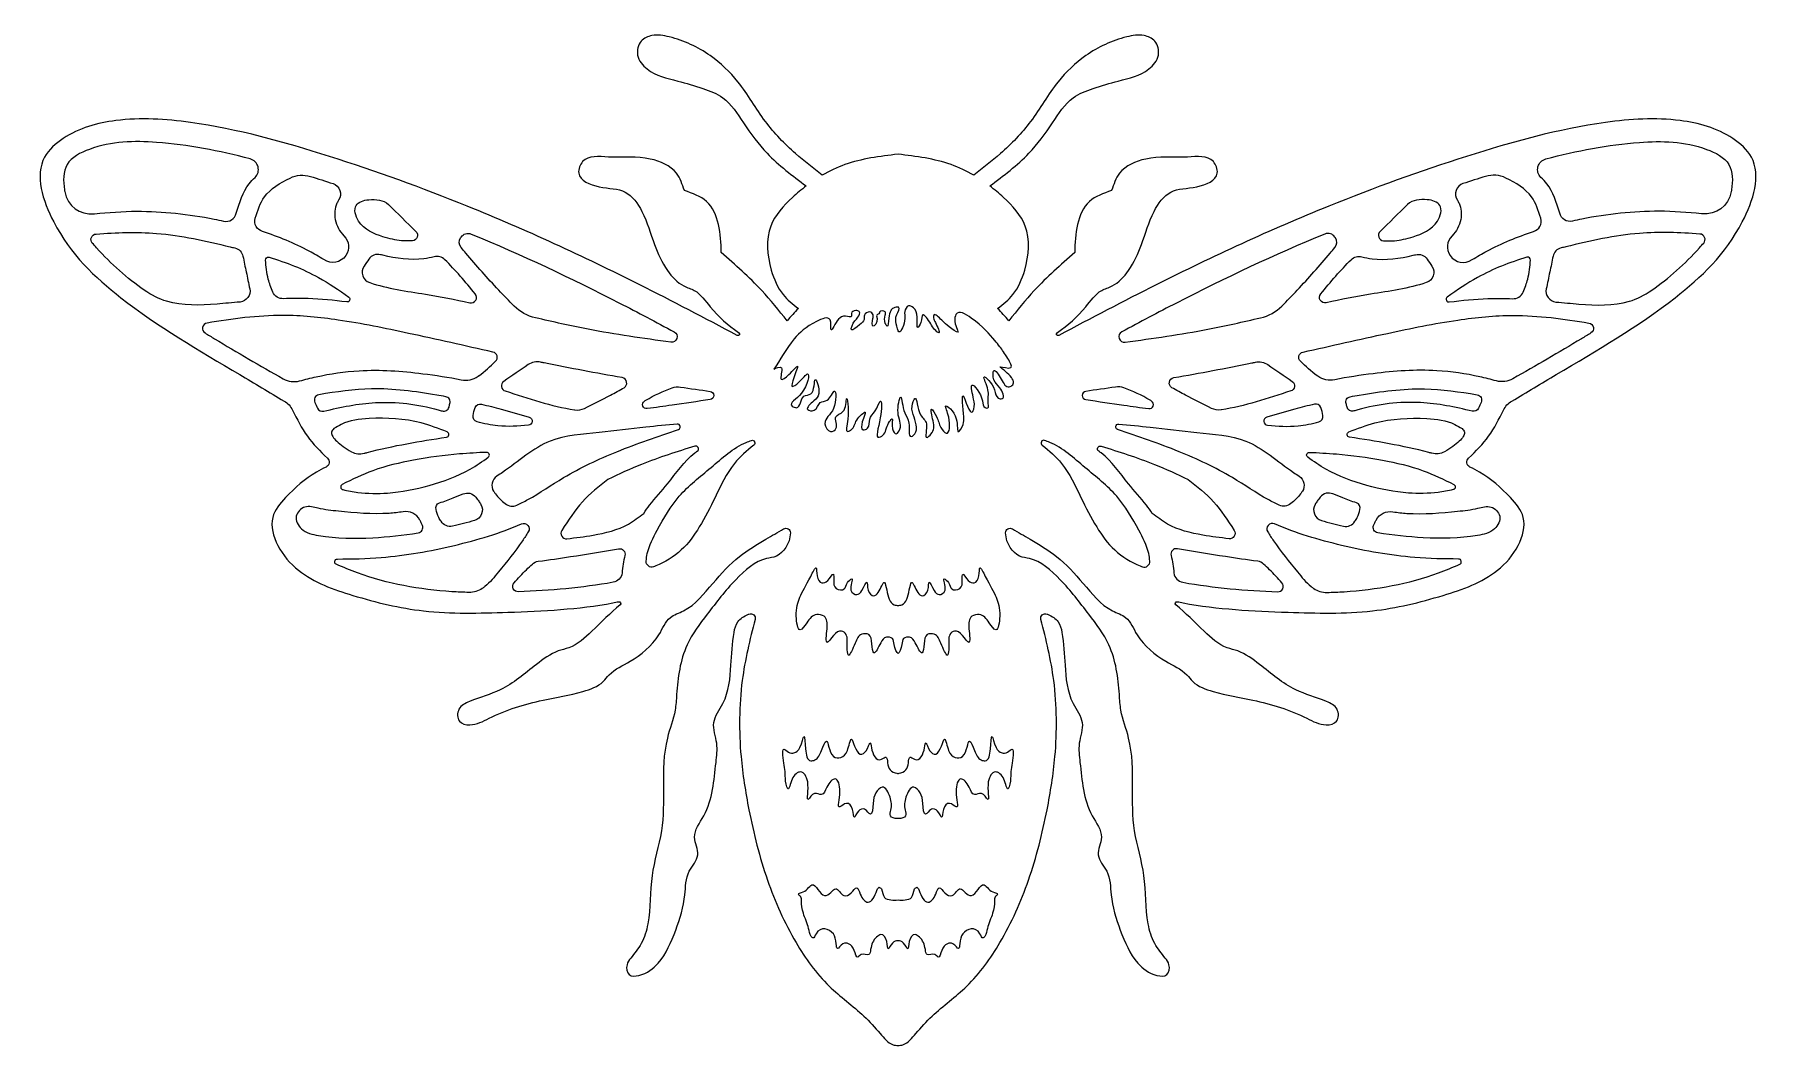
# Model space of a CAD drawing. Header units: inches. Extents: x -6.6 to 6.6, y -3.9 to 3.9.
import ezdxf

# ---------------------------------------------------------------- set-up
doc = ezdxf.new("R2010")
doc.units = ezdxf.units.IN
doc.header["$MEASUREMENT"] = 0
doc.layers.add('Layer 1', color=7, linetype='Continuous')

msp = doc.modelspace()

# ---------------------------------------------------------------- linework, layer by layer
at = {"layer": 'Layer 1', "lineweight": 9}
for points, knots in [([(1.139, -0.564), (1.127, -0.558), (1.113, -0.56), (1.102, -0.569), (1.102, -0.569), (1.092, -0.578), (1.088, -0.591), (1.091, -0.605), (1.091, -0.605), (1.133, -0.759), (1.169, -0.914), (1.19, -1.071), (1.19, -1.071), (1.215, -1.263), (1.216, -1.459), (1.199, -1.652), (1.199, -1.652), (1.187, -1.788), (1.165, -1.923), (1.139, -2.058), (1.139, -2.058), (1.103, -2.24), (1.058, -2.421), (0.997, -2.596), (0.997, -2.596), (0.94, -2.761), (0.868, -2.922), (0.779, -3.073), (0.779, -3.073), (0.708, -3.194), (0.626, -3.309), (0.526, -3.406), (0.526, -3.406), (0.441, -3.488), (0.345, -3.557), (0.26, -3.636), (0.26, -3.636), (0.217, -3.677), (0.176, -3.721), (0.136, -3.769), (0.136, -3.769), (0.107, -3.803), (0.079, -3.84), (0.038, -3.854), (0.038, -3.854), (0.026, -3.858), (0.013, -3.86), (0, -3.859), (0, -3.859), (-0.013, -3.86), (-0.026, -3.858), (-0.038, -3.854), (-0.038, -3.854), (-0.079, -3.84), (-0.107, -3.803), (-0.136, -3.769), (-0.136, -3.769), (-0.176, -3.721), (-0.217, -3.677), (-0.26, -3.636), (-0.26, -3.636), (-0.345, -3.557), (-0.441, -3.488), (-0.526, -3.406), (-0.526, -3.406), (-0.626, -3.309), (-0.708, -3.194), (-0.779, -3.073), (-0.779, -3.073), (-0.868, -2.922), (-0.94, -2.761), (-0.997, -2.596), (-0.997, -2.596), (-1.058, -2.421), (-1.103, -2.24), (-1.139, -2.058), (-1.139, -2.058), (-1.165, -1.923), (-1.187, -1.788), (-1.199, -1.652), (-1.199, -1.652), (-1.216, -1.459), (-1.215, -1.263), (-1.19, -1.071), (-1.19, -1.071), (-1.169, -0.914), (-1.133, -0.759), (-1.091, -0.605), (-1.091, -0.605), (-1.088, -0.591), (-1.092, -0.578), (-1.102, -0.569), (-1.102, -0.569), (-1.113, -0.56), (-1.127, -0.558), (-1.139, -0.564), (-1.139, -0.564), (-1.141, -0.565), (-1.144, -0.566), (-1.146, -0.567), (-1.146, -0.567), (-1.176, -0.581), (-1.206, -0.597), (-1.224, -0.622), (-1.224, -0.622), (-1.24, -0.644), (-1.247, -0.674), (-1.252, -0.704), (-1.252, -0.704), (-1.266, -0.79), (-1.27, -0.871), (-1.276, -0.955), (-1.276, -0.955), (-1.282, -1.053), (-1.291, -1.155), (-1.337, -1.246), (-1.337, -1.246), (-1.363, -1.295), (-1.4, -1.342), (-1.407, -1.393), (-1.407, -1.393), (-1.414, -1.443), (-1.392, -1.498), (-1.385, -1.551), (-1.385, -1.551), (-1.379, -1.6), (-1.385, -1.648), (-1.39, -1.697), (-1.39, -1.697), (-1.406, -1.836), (-1.414, -1.977), (-1.484, -2.105), (-1.484, -2.105), (-1.514, -2.159), (-1.556, -2.211), (-1.554, -2.269), (-1.554, -2.269), (-1.552, -2.313), (-1.525, -2.361), (-1.53, -2.404), (-1.53, -2.404), (-1.534, -2.447), (-1.573, -2.485), (-1.595, -2.528), (-1.595, -2.528), (-1.623, -2.583), (-1.622, -2.647), (-1.628, -2.708), (-1.628, -2.708), (-1.638, -2.802), (-1.666, -2.89), (-1.698, -2.979), (-1.698, -2.979), (-1.732, -3.069), (-1.771, -3.159), (-1.832, -3.23), (-1.832, -3.23), (-1.87, -3.273), (-1.916, -3.309), (-1.979, -3.324), (-1.979, -3.324), (-2.006, -3.331), (-2.036, -3.333), (-2.054, -3.318), (-2.054, -3.318), (-2.072, -3.303), (-2.077, -3.269), (-2.07, -3.243), (-2.07, -3.243), (-2.065, -3.223), (-2.054, -3.207), (-2.042, -3.192), (-2.042, -3.192), (-2.014, -3.156), (-1.984, -3.121), (-1.962, -3.081), (-1.962, -3.081), (-1.936, -3.035), (-1.921, -2.984), (-1.911, -2.931), (-1.911, -2.931), (-1.888, -2.809), (-1.896, -2.684), (-1.879, -2.562), (-1.879, -2.562), (-1.863, -2.447), (-1.825, -2.334), (-1.807, -2.22), (-1.807, -2.22), (-1.79, -2.109), (-1.791, -1.997), (-1.792, -1.884), (-1.792, -1.884), (-1.793, -1.758), (-1.793, -1.632), (-1.762, -1.511), (-1.762, -1.511), (-1.744, -1.44), (-1.715, -1.37), (-1.703, -1.298), (-1.703, -1.298), (-1.696, -1.259), (-1.694, -1.219), (-1.691, -1.178), (-1.691, -1.178), (-1.682, -1.048), (-1.665, -0.916), (-1.611, -0.799), (-1.611, -0.799), (-1.573, -0.715), (-1.515, -0.64), (-1.458, -0.565), (-1.458, -0.565), (-1.388, -0.474), (-1.319, -0.384), (-1.24, -0.301), (-1.24, -0.301), (-1.169, -0.227), (-1.089, -0.159), (-1.005, -0.14), (-1.005, -0.14), (-0.98, -0.134), (-0.954, -0.133), (-0.928, -0.12), (-0.928, -0.12), (-0.877, -0.095), (-0.824, -0.03), (-0.822, 0.057), (-0.822, 0.057), (-0.822, 0.07), (-0.828, 0.081), (-0.839, 0.087), (-0.839, 0.087), (-0.85, 0.094), (-0.863, 0.094), (-0.874, 0.087), (-0.874, 0.087), (-0.919, 0.061), (-0.964, 0.035), (-1.009, 0.009), (-1.009, 0.009), (-1.078, -0.032), (-1.148, -0.075), (-1.211, -0.124), (-1.211, -0.124), (-1.286, -0.184), (-1.351, -0.254), (-1.414, -0.329), (-1.414, -0.329), (-1.481, -0.408), (-1.546, -0.492), (-1.638, -0.538), (-1.638, -0.538), (-1.673, -0.556), (-1.711, -0.568), (-1.739, -0.59), (-1.739, -0.59), (-1.778, -0.622), (-1.797, -0.674), (-1.826, -0.721), (-1.826, -0.721), (-1.88, -0.808), (-1.965, -0.877), (-2.045, -0.924), (-2.045, -0.924), (-2.104, -0.958), (-2.161, -0.98), (-2.207, -1.029), (-2.207, -1.029), (-2.222, -1.045), (-2.236, -1.063), (-2.252, -1.079), (-2.252, -1.079), (-2.293, -1.118), (-2.35, -1.139), (-2.407, -1.155), (-2.407, -1.155), (-2.509, -1.184), (-2.61, -1.199), (-2.711, -1.221), (-2.711, -1.221), (-2.853, -1.251), (-2.994, -1.295), (-3.124, -1.36), (-3.124, -1.36), (-3.171, -1.383), (-3.216, -1.409), (-3.271, -1.41), (-3.271, -1.41), (-3.301, -1.41), (-3.334, -1.403), (-3.351, -1.382), (-3.351, -1.382), (-3.369, -1.359), (-3.368, -1.319), (-3.354, -1.291), (-3.354, -1.291), (-3.338, -1.26), (-3.305, -1.245), (-3.273, -1.232), (-3.273, -1.232), (-3.192, -1.198), (-3.112, -1.177), (-3.038, -1.142), (-3.038, -1.142), (-2.939, -1.094), (-2.852, -1.019), (-2.762, -0.948), (-2.762, -0.948), (-2.709, -0.907), (-2.656, -0.867), (-2.595, -0.845), (-2.595, -0.845), (-2.568, -0.836), (-2.541, -0.831), (-2.515, -0.821), (-2.515, -0.821), (-2.447, -0.796), (-2.391, -0.746), (-2.338, -0.694), (-2.338, -0.694), (-2.266, -0.625), (-2.197, -0.555), (-2.123, -0.493), (-2.123, -0.493), (-2.118, -0.489), (-2.116, -0.482), (-2.119, -0.477), (-2.119, -0.477), (-2.122, -0.471), (-2.128, -0.468), (-2.134, -0.469), (-2.134, -0.469), (-2.149, -0.472), (-2.164, -0.475), (-2.178, -0.478), (-2.178, -0.478), (-2.442, -0.528), (-2.711, -0.54), (-2.981, -0.55), (-2.981, -0.55), (-3.197, -0.557), (-3.413, -0.563), (-3.625, -0.539), (-3.625, -0.539), (-3.807, -0.518), (-3.985, -0.475), (-4.164, -0.421), (-4.164, -0.421), (-4.313, -0.376), (-4.462, -0.323), (-4.58, -0.229), (-4.58, -0.229), (-4.644, -0.178), (-4.699, -0.116), (-4.737, -0.039), (-4.737, -0.039), (-4.772, 0.029), (-4.794, 0.107), (-4.776, 0.175), (-4.776, 0.175), (-4.762, 0.232), (-4.721, 0.281), (-4.679, 0.326), (-4.679, 0.326), (-4.606, 0.403), (-4.529, 0.469), (-4.442, 0.521), (-4.442, 0.521), (-4.418, 0.535), (-4.394, 0.548), (-4.369, 0.56), (-4.369, 0.56), (-4.357, 0.566), (-4.348, 0.577), (-4.346, 0.591), (-4.346, 0.591), (-4.344, 0.605), (-4.349, 0.618), (-4.359, 0.628), (-4.359, 0.628), (-4.415, 0.68), (-4.468, 0.735), (-4.512, 0.796), (-4.512, 0.796), (-4.556, 0.857), (-4.591, 0.925), (-4.625, 0.994), (-4.625, 0.994), (-4.639, 1.024), (-4.662, 1.047), (-4.69, 1.064), (-4.69, 1.064), (-4.802, 1.131), (-4.915, 1.199), (-5.029, 1.266), (-5.029, 1.266), (-5.34, 1.45), (-5.655, 1.635), (-5.936, 1.853), (-5.936, 1.853), (-6.137, 2.01), (-6.32, 2.183), (-6.45, 2.433), (-6.45, 2.433), (-6.534, 2.594), (-6.596, 2.788), (-6.519, 2.928), (-6.519, 2.928), (-6.488, 2.984), (-6.434, 3.031), (-6.377, 3.07), (-6.377, 3.07), (-6.255, 3.15), (-6.116, 3.189), (-5.975, 3.207), (-5.975, 3.207), (-5.786, 3.231), (-5.595, 3.218), (-5.406, 3.192), (-5.406, 3.192), (-5.044, 3.142), (-4.692, 3.044), (-4.344, 2.933), (-4.344, 2.933), (-3.988, 2.82), (-3.636, 2.693), (-3.291, 2.553), (-3.291, 2.553), (-2.843, 2.372), (-2.404, 2.169), (-1.972, 1.952), (-1.972, 1.952), (-1.722, 1.826), (-1.474, 1.696), (-1.228, 1.565), (-1.228, 1.565), (-1.222, 1.562), (-1.216, 1.564), (-1.212, 1.569), (-1.212, 1.569), (-1.209, 1.575), (-1.21, 1.581), (-1.215, 1.585), (-1.215, 1.585), (-1.217, 1.586), (-1.218, 1.587), (-1.219, 1.588), (-1.219, 1.588), (-1.297, 1.644), (-1.371, 1.706), (-1.434, 1.783), (-1.434, 1.783), (-1.472, 1.829), (-1.506, 1.881), (-1.556, 1.909), (-1.556, 1.909), (-1.581, 1.922), (-1.61, 1.93), (-1.636, 1.943), (-1.636, 1.943), (-1.688, 1.969), (-1.728, 2.013), (-1.761, 2.062), (-1.761, 2.062), (-1.804, 2.124), (-1.835, 2.191), (-1.86, 2.26), (-1.86, 2.26), (-1.891, 2.344), (-1.913, 2.429), (-1.956, 2.512), (-1.956, 2.512), (-1.987, 2.573), (-2.03, 2.632), (-2.083, 2.66), (-2.083, 2.66), (-2.139, 2.69), (-2.206, 2.685), (-2.283, 2.701), (-2.283, 2.701), (-2.353, 2.715), (-2.432, 2.747), (-2.439, 2.806), (-2.439, 2.806), (-2.443, 2.835), (-2.43, 2.871), (-2.409, 2.894), (-2.409, 2.894), (-2.365, 2.943), (-2.285, 2.932), (-2.212, 2.928), (-2.212, 2.928), (-2.095, 2.922), (-1.997, 2.936), (-1.892, 2.913), (-1.892, 2.913), (-1.817, 2.897), (-1.738, 2.863), (-1.692, 2.804), (-1.692, 2.804), (-1.663, 2.767), (-1.648, 2.719), (-1.632, 2.672), (-1.632, 2.672), (-1.57, 2.651), (-1.508, 2.63), (-1.463, 2.589), (-1.463, 2.589), (-1.416, 2.546), (-1.387, 2.48), (-1.371, 2.414), (-1.371, 2.414), (-1.354, 2.342), (-1.352, 2.271), (-1.35, 2.199), (-1.35, 2.199), (-1.243, 2.105), (-1.137, 2.012), (-1.041, 1.908), (-1.041, 1.908), (-0.973, 1.835), (-0.91, 1.756), (-0.847, 1.677), (-0.847, 1.677), (-0.819, 1.709), (-0.79, 1.741), (-0.761, 1.772), (-0.761, 1.772), (-0.805, 1.803), (-0.845, 1.836), (-0.878, 1.877), (-0.878, 1.877), (-0.92, 1.93), (-0.948, 1.996), (-0.968, 2.065), (-0.968, 2.065), (-1, 2.177), (-1.011, 2.298), (-0.972, 2.401), (-0.972, 2.401), (-0.94, 2.485), (-0.875, 2.556), (-0.805, 2.62), (-0.805, 2.62), (-0.772, 2.651), (-0.737, 2.68), (-0.701, 2.707), (-0.701, 2.707), (-0.806, 2.785), (-0.911, 2.864), (-1, 2.957), (-1, 2.957), (-1.067, 3.027), (-1.125, 3.105), (-1.181, 3.189), (-1.181, 3.189), (-1.227, 3.259), (-1.272, 3.333), (-1.338, 3.381), (-1.338, 3.381), (-1.382, 3.413), (-1.437, 3.433), (-1.49, 3.451), (-1.49, 3.451), (-1.555, 3.473), (-1.618, 3.492), (-1.683, 3.509), (-1.683, 3.509), (-1.765, 3.53), (-1.85, 3.548), (-1.917, 3.601), (-1.917, 3.601), (-1.951, 3.628), (-1.981, 3.663), (-1.989, 3.706), (-1.989, 3.706), (-1.996, 3.744), (-1.987, 3.786), (-1.962, 3.814), (-1.962, 3.814), (-1.941, 3.837), (-1.911, 3.85), (-1.88, 3.856), (-1.88, 3.856), (-1.836, 3.864), (-1.791, 3.857), (-1.747, 3.846), (-1.747, 3.846), (-1.634, 3.819), (-1.529, 3.769), (-1.435, 3.703), (-1.435, 3.703), (-1.355, 3.646), (-1.284, 3.579), (-1.223, 3.503), (-1.223, 3.503), (-1.146, 3.407), (-1.086, 3.298), (-1.013, 3.2), (-1.013, 3.2), (-0.945, 3.11), (-0.866, 3.028), (-0.782, 2.954), (-0.782, 2.954), (-0.717, 2.896), (-0.648, 2.843), (-0.579, 2.789), (-0.579, 2.789), (-0.524, 2.822), (-0.466, 2.849), (-0.406, 2.87), (-0.406, 2.87), (-0.277, 2.916), (-0.139, 2.933), (0, 2.95), (0, 2.95), (0.139, 2.933), (0.277, 2.916), (0.406, 2.87), (0.406, 2.87), (0.466, 2.849), (0.524, 2.822), (0.579, 2.789), (0.579, 2.789), (0.648, 2.843), (0.717, 2.896), (0.782, 2.954), (0.782, 2.954), (0.866, 3.028), (0.945, 3.11), (1.013, 3.2), (1.013, 3.2), (1.086, 3.298), (1.146, 3.407), (1.223, 3.503), (1.223, 3.503), (1.284, 3.579), (1.355, 3.646), (1.435, 3.703), (1.435, 3.703), (1.529, 3.769), (1.634, 3.819), (1.747, 3.846), (1.747, 3.846), (1.791, 3.857), (1.836, 3.864), (1.88, 3.856), (1.88, 3.856), (1.911, 3.85), (1.941, 3.837), (1.962, 3.814), (1.962, 3.814), (1.987, 3.786), (1.996, 3.744), (1.989, 3.706), (1.989, 3.706), (1.981, 3.663), (1.951, 3.628), (1.917, 3.601), (1.917, 3.601), (1.85, 3.548), (1.765, 3.53), (1.683, 3.509), (1.683, 3.509), (1.618, 3.492), (1.555, 3.473), (1.49, 3.451), (1.49, 3.451), (1.437, 3.433), (1.382, 3.413), (1.338, 3.381), (1.338, 3.381), (1.272, 3.333), (1.227, 3.259), (1.181, 3.189), (1.181, 3.189), (1.125, 3.105), (1.067, 3.027), (1, 2.957), (1, 2.957), (0.911, 2.864), (0.806, 2.785), (0.701, 2.707), (0.701, 2.707), (0.737, 2.68), (0.772, 2.651), (0.805, 2.62), (0.805, 2.62), (0.875, 2.556), (0.94, 2.485), (0.972, 2.401), (0.972, 2.401), (1.011, 2.298), (1, 2.177), (0.968, 2.065), (0.968, 2.065), (0.948, 1.996), (0.92, 1.93), (0.878, 1.877), (0.878, 1.877), (0.845, 1.836), (0.805, 1.803), (0.761, 1.772), (0.761, 1.772), (0.79, 1.741), (0.819, 1.709), (0.847, 1.677), (0.847, 1.677), (0.91, 1.756), (0.973, 1.835), (1.041, 1.908), (1.041, 1.908), (1.137, 2.012), (1.243, 2.105), (1.35, 2.199), (1.35, 2.199), (1.352, 2.271), (1.354, 2.342), (1.371, 2.414), (1.371, 2.414), (1.387, 2.48), (1.416, 2.546), (1.463, 2.589), (1.463, 2.589), (1.508, 2.63), (1.57, 2.651), (1.632, 2.672), (1.632, 2.672), (1.648, 2.719), (1.663, 2.767), (1.692, 2.804), (1.692, 2.804), (1.738, 2.863), (1.817, 2.897), (1.892, 2.913), (1.892, 2.913), (1.997, 2.936), (2.095, 2.922), (2.212, 2.928), (2.212, 2.928), (2.285, 2.932), (2.365, 2.943), (2.409, 2.894), (2.409, 2.894), (2.43, 2.871), (2.443, 2.835), (2.439, 2.806), (2.439, 2.806), (2.431, 2.747), (2.353, 2.715), (2.283, 2.701), (2.283, 2.701), (2.206, 2.685), (2.139, 2.69), (2.083, 2.66), (2.083, 2.66), (2.03, 2.632), (1.987, 2.573), (1.956, 2.512), (1.956, 2.512), (1.913, 2.429), (1.891, 2.344), (1.86, 2.26), (1.86, 2.26), (1.835, 2.191), (1.804, 2.124), (1.761, 2.062), (1.761, 2.062), (1.728, 2.013), (1.688, 1.969), (1.636, 1.943), (1.636, 1.943), (1.61, 1.93), (1.581, 1.922), (1.556, 1.909), (1.556, 1.909), (1.506, 1.881), (1.472, 1.829), (1.434, 1.783), (1.434, 1.783), (1.371, 1.706), (1.297, 1.644), (1.219, 1.588), (1.219, 1.588), (1.218, 1.587), (1.217, 1.586), (1.215, 1.585), (1.215, 1.585), (1.21, 1.581), (1.209, 1.575), (1.212, 1.569), (1.212, 1.569), (1.216, 1.564), (1.222, 1.562), (1.228, 1.565), (1.228, 1.565), (1.474, 1.696), (1.722, 1.826), (1.972, 1.952), (1.972, 1.952), (2.404, 2.169), (2.843, 2.372), (3.291, 2.553), (3.291, 2.553), (3.636, 2.693), (3.988, 2.82), (4.344, 2.933), (4.344, 2.933), (4.692, 3.044), (5.044, 3.142), (5.406, 3.192), (5.406, 3.192), (5.595, 3.218), (5.786, 3.231), (5.975, 3.207), (5.975, 3.207), (6.116, 3.189), (6.255, 3.15), (6.377, 3.07), (6.377, 3.07), (6.434, 3.031), (6.488, 2.984), (6.519, 2.928), (6.519, 2.928), (6.596, 2.788), (6.534, 2.594), (6.45, 2.433), (6.45, 2.433), (6.32, 2.183), (6.137, 2.01), (5.936, 1.853), (5.936, 1.853), (5.655, 1.635), (5.34, 1.45), (5.029, 1.266), (5.029, 1.266), (4.915, 1.199), (4.802, 1.131), (4.69, 1.064), (4.69, 1.064), (4.662, 1.047), (4.639, 1.024), (4.625, 0.994), (4.625, 0.994), (4.591, 0.925), (4.556, 0.857), (4.512, 0.796), (4.512, 0.796), (4.468, 0.735), (4.415, 0.68), (4.359, 0.628), (4.359, 0.628), (4.349, 0.618), (4.344, 0.605), (4.346, 0.591), (4.346, 0.591), (4.348, 0.577), (4.357, 0.566), (4.369, 0.56), (4.369, 0.56), (4.394, 0.548), (4.418, 0.535), (4.442, 0.521), (4.442, 0.521), (4.529, 0.469), (4.606, 0.403), (4.679, 0.326), (4.679, 0.326), (4.721, 0.281), (4.762, 0.232), (4.776, 0.175), (4.776, 0.175), (4.794, 0.107), (4.772, 0.029), (4.737, -0.039), (4.737, -0.039), (4.699, -0.116), (4.644, -0.178), (4.58, -0.229), (4.58, -0.229), (4.462, -0.323), (4.313, -0.376), (4.164, -0.421), (4.164, -0.421), (3.985, -0.475), (3.807, -0.518), (3.625, -0.539), (3.625, -0.539), (3.413, -0.563), (3.197, -0.557), (2.981, -0.55), (2.981, -0.55), (2.711, -0.54), (2.442, -0.528), (2.178, -0.478), (2.178, -0.478), (2.164, -0.475), (2.149, -0.472), (2.134, -0.469), (2.134, -0.469), (2.128, -0.468), (2.122, -0.471), (2.119, -0.477), (2.119, -0.477), (2.116, -0.482), (2.118, -0.489), (2.123, -0.493), (2.123, -0.493), (2.197, -0.555), (2.266, -0.625), (2.338, -0.694), (2.338, -0.694), (2.391, -0.746), (2.447, -0.796), (2.515, -0.821), (2.515, -0.821), (2.541, -0.831), (2.568, -0.836), (2.595, -0.845), (2.595, -0.845), (2.656, -0.867), (2.709, -0.907), (2.762, -0.948), (2.762, -0.948), (2.852, -1.019), (2.939, -1.094), (3.038, -1.142), (3.038, -1.142), (3.112, -1.177), (3.192, -1.198), (3.273, -1.232), (3.273, -1.232), (3.305, -1.245), (3.338, -1.26), (3.354, -1.291), (3.354, -1.291), (3.368, -1.319), (3.369, -1.359), (3.351, -1.382), (3.351, -1.382), (3.334, -1.403), (3.301, -1.41), (3.271, -1.41), (3.271, -1.41), (3.216, -1.409), (3.171, -1.383), (3.124, -1.36), (3.124, -1.36), (2.994, -1.295), (2.853, -1.251), (2.711, -1.221), (2.711, -1.221), (2.61, -1.199), (2.509, -1.184), (2.407, -1.155), (2.407, -1.155), (2.35, -1.139), (2.293, -1.118), (2.252, -1.079), (2.252, -1.079), (2.236, -1.063), (2.222, -1.045), (2.207, -1.029), (2.207, -1.029), (2.161, -0.98), (2.104, -0.958), (2.045, -0.924), (2.045, -0.924), (1.965, -0.877), (1.88, -0.808), (1.826, -0.721), (1.826, -0.721), (1.797, -0.674), (1.778, -0.622), (1.739, -0.59), (1.739, -0.59), (1.711, -0.568), (1.673, -0.556), (1.638, -0.538), (1.638, -0.538), (1.546, -0.492), (1.481, -0.408), (1.414, -0.329), (1.414, -0.329), (1.351, -0.254), (1.286, -0.184), (1.211, -0.124), (1.211, -0.124), (1.148, -0.075), (1.078, -0.032), (1.009, 0.009), (1.009, 0.009), (0.964, 0.035), (0.919, 0.061), (0.874, 0.087), (0.874, 0.087), (0.863, 0.094), (0.85, 0.094), (0.839, 0.087), (0.839, 0.087), (0.828, 0.081), (0.822, 0.07), (0.822, 0.057), (0.822, 0.057), (0.824, -0.03), (0.877, -0.095), (0.928, -0.12), (0.928, -0.12), (0.954, -0.133), (0.98, -0.134), (1.005, -0.14), (1.005, -0.14), (1.089, -0.159), (1.169, -0.227), (1.24, -0.301), (1.24, -0.301), (1.319, -0.384), (1.388, -0.474), (1.458, -0.565), (1.458, -0.565), (1.515, -0.64), (1.573, -0.715), (1.611, -0.799), (1.611, -0.799), (1.665, -0.916), (1.682, -1.048), (1.691, -1.178), (1.691, -1.178), (1.694, -1.219), (1.696, -1.259), (1.703, -1.298), (1.703, -1.298), (1.715, -1.37), (1.744, -1.44), (1.762, -1.511), (1.762, -1.511), (1.793, -1.632), (1.793, -1.758), (1.792, -1.884), (1.792, -1.884), (1.791, -1.997), (1.79, -2.109), (1.807, -2.22), (1.807, -2.22), (1.825, -2.334), (1.863, -2.447), (1.879, -2.562), (1.879, -2.562), (1.896, -2.684), (1.888, -2.809), (1.911, -2.931), (1.911, -2.931), (1.921, -2.984), (1.936, -3.035), (1.962, -3.081), (1.962, -3.081), (1.984, -3.121), (2.014, -3.156), (2.042, -3.192), (2.042, -3.192), (2.054, -3.207), (2.065, -3.223), (2.07, -3.243), (2.07, -3.243), (2.077, -3.269), (2.072, -3.303), (2.054, -3.318), (2.054, -3.318), (2.036, -3.333), (2.006, -3.331), (1.978, -3.324), (1.978, -3.324), (1.916, -3.309), (1.87, -3.273), (1.832, -3.23), (1.832, -3.23), (1.771, -3.159), (1.732, -3.069), (1.698, -2.979), (1.698, -2.979), (1.666, -2.89), (1.638, -2.802), (1.628, -2.708), (1.628, -2.708), (1.622, -2.647), (1.623, -2.583), (1.595, -2.528), (1.595, -2.528), (1.573, -2.485), (1.534, -2.447), (1.53, -2.404), (1.53, -2.404), (1.525, -2.361), (1.552, -2.313), (1.554, -2.269), (1.554, -2.269), (1.556, -2.211), (1.514, -2.159), (1.484, -2.105), (1.484, -2.105), (1.414, -1.977), (1.406, -1.836), (1.39, -1.697), (1.39, -1.697), (1.385, -1.648), (1.379, -1.6), (1.385, -1.551), (1.385, -1.551), (1.392, -1.498), (1.414, -1.443), (1.407, -1.393), (1.407, -1.393), (1.4, -1.342), (1.363, -1.295), (1.337, -1.246), (1.337, -1.246), (1.291, -1.155), (1.282, -1.053), (1.276, -0.955), (1.276, -0.955), (1.27, -0.871), (1.266, -0.79), (1.252, -0.704), (1.252, -0.704), (1.247, -0.674), (1.24, -0.644), (1.224, -0.622), (1.224, -0.622), (1.206, -0.597), (1.176, -0.581), (1.146, -0.567), (1.146, -0.567), (1.144, -0.566), (1.141, -0.565), (1.139, -0.564)], [0, 0, 0, 0, 0.003509, 0.003509, 0.003509, 0.003509, 0.007018, 0.007018, 0.007018, 0.007018, 0.010526, 0.010526, 0.010526, 0.010526, 0.014035, 0.014035, 0.014035, 0.014035, 0.017544, 0.017544, 0.017544, 0.017544, 0.021053, 0.021053, 0.021053, 0.021053, 0.024561, 0.024561, 0.024561, 0.024561, 0.02807, 0.02807, 0.02807, 0.02807, 0.031579, 0.031579, 0.031579, 0.031579, 0.035088, 0.035088, 0.035088, 0.035088, 0.038596, 0.038596, 0.038596, 0.038596, 0.042105, 0.042105, 0.042105, 0.042105, 0.045614, 0.045614, 0.045614, 0.045614, 0.049123, 0.049123, 0.049123, 0.049123, 0.052632, 0.052632, 0.052632, 0.052632, 0.05614, 0.05614, 0.05614, 0.05614, 0.059649, 0.059649, 0.059649, 0.059649, 0.063158, 0.063158, 0.063158, 0.063158, 0.066667, 0.066667, 0.066667, 0.066667, 0.070175, 0.070175, 0.070175, 0.070175, 0.073684, 0.073684, 0.073684, 0.073684, 0.077193, 0.077193, 0.077193, 0.077193, 0.080702, 0.080702, 0.080702, 0.080702, 0.084211, 0.084211, 0.084211, 0.084211, 0.087719, 0.087719, 0.087719, 0.087719, 0.091228, 0.091228, 0.091228, 0.091228, 0.094737, 0.094737, 0.094737, 0.094737, 0.098246, 0.098246, 0.098246, 0.098246, 0.101754, 0.101754, 0.101754, 0.101754, 0.105263, 0.105263, 0.105263, 0.105263, 0.108772, 0.108772, 0.108772, 0.108772, 0.112281, 0.112281, 0.112281, 0.112281, 0.115789, 0.115789, 0.115789, 0.115789, 0.119298, 0.119298, 0.119298, 0.119298, 0.122807, 0.122807, 0.122807, 0.122807, 0.126316, 0.126316, 0.126316, 0.126316, 0.129825, 0.129825, 0.129825, 0.129825, 0.133333, 0.133333, 0.133333, 0.133333, 0.136842, 0.136842, 0.136842, 0.136842, 0.140351, 0.140351, 0.140351, 0.140351, 0.14386, 0.14386, 0.14386, 0.14386, 0.147368, 0.147368, 0.147368, 0.147368, 0.150877, 0.150877, 0.150877, 0.150877, 0.154386, 0.154386, 0.154386, 0.154386, 0.157895, 0.157895, 0.157895, 0.157895, 0.161404, 0.161404, 0.161404, 0.161404, 0.164912, 0.164912, 0.164912, 0.164912, 0.168421, 0.168421, 0.168421, 0.168421, 0.17193, 0.17193, 0.17193, 0.17193, 0.175439, 0.175439, 0.175439, 0.175439, 0.178947, 0.178947, 0.178947, 0.178947, 0.182456, 0.182456, 0.182456, 0.182456, 0.185965, 0.185965, 0.185965, 0.185965, 0.189474, 0.189474, 0.189474, 0.189474, 0.192982, 0.192982, 0.192982, 0.192982, 0.196491, 0.196491, 0.196491, 0.196491, 0.2, 0.2, 0.2, 0.2, 0.203509, 0.203509, 0.203509, 0.203509, 0.207018, 0.207018, 0.207018, 0.207018, 0.210526, 0.210526, 0.210526, 0.210526, 0.214035, 0.214035, 0.214035, 0.214035, 0.217544, 0.217544, 0.217544, 0.217544, 0.221053, 0.221053, 0.221053, 0.221053, 0.224561, 0.224561, 0.224561, 0.224561, 0.22807, 0.22807, 0.22807, 0.22807, 0.231579, 0.231579, 0.231579, 0.231579, 0.235088, 0.235088, 0.235088, 0.235088, 0.238596, 0.238596, 0.238596, 0.238596, 0.242105, 0.242105, 0.242105, 0.242105, 0.245614, 0.245614, 0.245614, 0.245614, 0.249123, 0.249123, 0.249123, 0.249123, 0.252632, 0.252632, 0.252632, 0.252632, 0.25614, 0.25614, 0.25614, 0.25614, 0.259649, 0.259649, 0.259649, 0.259649, 0.263158, 0.263158, 0.263158, 0.263158, 0.266667, 0.266667, 0.266667, 0.266667, 0.270175, 0.270175, 0.270175, 0.270175, 0.273684, 0.273684, 0.273684, 0.273684, 0.277193, 0.277193, 0.277193, 0.277193, 0.280702, 0.280702, 0.280702, 0.280702, 0.284211, 0.284211, 0.284211, 0.284211, 0.287719, 0.287719, 0.287719, 0.287719, 0.291228, 0.291228, 0.291228, 0.291228, 0.294737, 0.294737, 0.294737, 0.294737, 0.298246, 0.298246, 0.298246, 0.298246, 0.301754, 0.301754, 0.301754, 0.301754, 0.305263, 0.305263, 0.305263, 0.305263, 0.308772, 0.308772, 0.308772, 0.308772, 0.312281, 0.312281, 0.312281, 0.312281, 0.315789, 0.315789, 0.315789, 0.315789, 0.319298, 0.319298, 0.319298, 0.319298, 0.322807, 0.322807, 0.322807, 0.322807, 0.326316, 0.326316, 0.326316, 0.326316, 0.329825, 0.329825, 0.329825, 0.329825, 0.333333, 0.333333, 0.333333, 0.333333, 0.336842, 0.336842, 0.336842, 0.336842, 0.340351, 0.340351, 0.340351, 0.340351, 0.34386, 0.34386, 0.34386, 0.34386, 0.347368, 0.347368, 0.347368, 0.347368, 0.350877, 0.350877, 0.350877, 0.350877, 0.354386, 0.354386, 0.354386, 0.354386, 0.357895, 0.357895, 0.357895, 0.357895, 0.361404, 0.361404, 0.361404, 0.361404, 0.364912, 0.364912, 0.364912, 0.364912, 0.368421, 0.368421, 0.368421, 0.368421, 0.37193, 0.37193, 0.37193, 0.37193, 0.375439, 0.375439, 0.375439, 0.375439, 0.378947, 0.378947, 0.378947, 0.378947, 0.382456, 0.382456, 0.382456, 0.382456, 0.385965, 0.385965, 0.385965, 0.385965, 0.389474, 0.389474, 0.389474, 0.389474, 0.392982, 0.392982, 0.392982, 0.392982, 0.396491, 0.396491, 0.396491, 0.396491, 0.4, 0.4, 0.4, 0.4, 0.403509, 0.403509, 0.403509, 0.403509, 0.407018, 0.407018, 0.407018, 0.407018, 0.410526, 0.410526, 0.410526, 0.410526, 0.414035, 0.414035, 0.414035, 0.414035, 0.417544, 0.417544, 0.417544, 0.417544, 0.421053, 0.421053, 0.421053, 0.421053, 0.424561, 0.424561, 0.424561, 0.424561, 0.42807, 0.42807, 0.42807, 0.42807, 0.431579, 0.431579, 0.431579, 0.431579, 0.435088, 0.435088, 0.435088, 0.435088, 0.438596, 0.438596, 0.438596, 0.438596, 0.442105, 0.442105, 0.442105, 0.442105, 0.445614, 0.445614, 0.445614, 0.445614, 0.449123, 0.449123, 0.449123, 0.449123, 0.452632, 0.452632, 0.452632, 0.452632, 0.45614, 0.45614, 0.45614, 0.45614, 0.459649, 0.459649, 0.459649, 0.459649, 0.463158, 0.463158, 0.463158, 0.463158, 0.466667, 0.466667, 0.466667, 0.466667, 0.470175, 0.470175, 0.470175, 0.470175, 0.473684, 0.473684, 0.473684, 0.473684, 0.477193, 0.477193, 0.477193, 0.477193, 0.480702, 0.480702, 0.480702, 0.480702, 0.484211, 0.484211, 0.484211, 0.484211, 0.487719, 0.487719, 0.487719, 0.487719, 0.491228, 0.491228, 0.491228, 0.491228, 0.494737, 0.494737, 0.494737, 0.494737, 0.498246, 0.498246, 0.498246, 0.498246, 0.501754, 0.501754, 0.501754, 0.501754, 0.505263, 0.505263, 0.505263, 0.505263, 0.508772, 0.508772, 0.508772, 0.508772, 0.512281, 0.512281, 0.512281, 0.512281, 0.515789, 0.515789, 0.515789, 0.515789, 0.519298, 0.519298, 0.519298, 0.519298, 0.522807, 0.522807, 0.522807, 0.522807, 0.526316, 0.526316, 0.526316, 0.526316, 0.529825, 0.529825, 0.529825, 0.529825, 0.533333, 0.533333, 0.533333, 0.533333, 0.536842, 0.536842, 0.536842, 0.536842, 0.540351, 0.540351, 0.540351, 0.540351, 0.54386, 0.54386, 0.54386, 0.54386, 0.547368, 0.547368, 0.547368, 0.547368, 0.550877, 0.550877, 0.550877, 0.550877, 0.554386, 0.554386, 0.554386, 0.554386, 0.557895, 0.557895, 0.557895, 0.557895, 0.561404, 0.561404, 0.561404, 0.561404, 0.564912, 0.564912, 0.564912, 0.564912, 0.568421, 0.568421, 0.568421, 0.568421, 0.57193, 0.57193, 0.57193, 0.57193, 0.575439, 0.575439, 0.575439, 0.575439, 0.578947, 0.578947, 0.578947, 0.578947, 0.582456, 0.582456, 0.582456, 0.582456, 0.585965, 0.585965, 0.585965, 0.585965, 0.589474, 0.589474, 0.589474, 0.589474, 0.592982, 0.592982, 0.592982, 0.592982, 0.596491, 0.596491, 0.596491, 0.596491, 0.6, 0.6, 0.6, 0.6, 0.603509, 0.603509, 0.603509, 0.603509, 0.607018, 0.607018, 0.607018, 0.607018, 0.610526, 0.610526, 0.610526, 0.610526, 0.614035, 0.614035, 0.614035, 0.614035, 0.617544, 0.617544, 0.617544, 0.617544, 0.621053, 0.621053, 0.621053, 0.621053, 0.624561, 0.624561, 0.624561, 0.624561, 0.62807, 0.62807, 0.62807, 0.62807, 0.631579, 0.631579, 0.631579, 0.631579, 0.635088, 0.635088, 0.635088, 0.635088, 0.638596, 0.638596, 0.638596, 0.638596, 0.642105, 0.642105, 0.642105, 0.642105, 0.645614, 0.645614, 0.645614, 0.645614, 0.649123, 0.649123, 0.649123, 0.649123, 0.652632, 0.652632, 0.652632, 0.652632, 0.65614, 0.65614, 0.65614, 0.65614, 0.659649, 0.659649, 0.659649, 0.659649, 0.663158, 0.663158, 0.663158, 0.663158, 0.666667, 0.666667, 0.666667, 0.666667, 0.670175, 0.670175, 0.670175, 0.670175, 0.673684, 0.673684, 0.673684, 0.673684, 0.677193, 0.677193, 0.677193, 0.677193, 0.680702, 0.680702, 0.680702, 0.680702, 0.684211, 0.684211, 0.684211, 0.684211, 0.687719, 0.687719, 0.687719, 0.687719, 0.691228, 0.691228, 0.691228, 0.691228, 0.694737, 0.694737, 0.694737, 0.694737, 0.698246, 0.698246, 0.698246, 0.698246, 0.701754, 0.701754, 0.701754, 0.701754, 0.705263, 0.705263, 0.705263, 0.705263, 0.708772, 0.708772, 0.708772, 0.708772, 0.712281, 0.712281, 0.712281, 0.712281, 0.715789, 0.715789, 0.715789, 0.715789, 0.719298, 0.719298, 0.719298, 0.719298, 0.722807, 0.722807, 0.722807, 0.722807, 0.726316, 0.726316, 0.726316, 0.726316, 0.729825, 0.729825, 0.729825, 0.729825, 0.733333, 0.733333, 0.733333, 0.733333, 0.736842, 0.736842, 0.736842, 0.736842, 0.740351, 0.740351, 0.740351, 0.740351, 0.74386, 0.74386, 0.74386, 0.74386, 0.747368, 0.747368, 0.747368, 0.747368, 0.750877, 0.750877, 0.750877, 0.750877, 0.754386, 0.754386, 0.754386, 0.754386, 0.757895, 0.757895, 0.757895, 0.757895, 0.761404, 0.761404, 0.761404, 0.761404, 0.764912, 0.764912, 0.764912, 0.764912, 0.768421, 0.768421, 0.768421, 0.768421, 0.77193, 0.77193, 0.77193, 0.77193, 0.775439, 0.775439, 0.775439, 0.775439, 0.778947, 0.778947, 0.778947, 0.778947, 0.782456, 0.782456, 0.782456, 0.782456, 0.785965, 0.785965, 0.785965, 0.785965, 0.789474, 0.789474, 0.789474, 0.789474, 0.792982, 0.792982, 0.792982, 0.792982, 0.796491, 0.796491, 0.796491, 0.796491, 0.8, 0.8, 0.8, 0.8, 0.803509, 0.803509, 0.803509, 0.803509, 0.807018, 0.807018, 0.807018, 0.807018, 0.810526, 0.810526, 0.810526, 0.810526, 0.814035, 0.814035, 0.814035, 0.814035, 0.817544, 0.817544, 0.817544, 0.817544, 0.821053, 0.821053, 0.821053, 0.821053, 0.824561, 0.824561, 0.824561, 0.824561, 0.82807, 0.82807, 0.82807, 0.82807, 0.831579, 0.831579, 0.831579, 0.831579, 0.835088, 0.835088, 0.835088, 0.835088, 0.838596, 0.838596, 0.838596, 0.838596, 0.842105, 0.842105, 0.842105, 0.842105, 0.845614, 0.845614, 0.845614, 0.845614, 0.849123, 0.849123, 0.849123, 0.849123, 0.852632, 0.852632, 0.852632, 0.852632, 0.85614, 0.85614, 0.85614, 0.85614, 0.859649, 0.859649, 0.859649, 0.859649, 0.863158, 0.863158, 0.863158, 0.863158, 0.866667, 0.866667, 0.866667, 0.866667, 0.870175, 0.870175, 0.870175, 0.870175, 0.873684, 0.873684, 0.873684, 0.873684, 0.877193, 0.877193, 0.877193, 0.877193, 0.880702, 0.880702, 0.880702, 0.880702, 0.884211, 0.884211, 0.884211, 0.884211, 0.887719, 0.887719, 0.887719, 0.887719, 0.891228, 0.891228, 0.891228, 0.891228, 0.894737, 0.894737, 0.894737, 0.894737, 0.898246, 0.898246, 0.898246, 0.898246, 0.901754, 0.901754, 0.901754, 0.901754, 0.905263, 0.905263, 0.905263, 0.905263, 0.908772, 0.908772, 0.908772, 0.908772, 0.912281, 0.912281, 0.912281, 0.912281, 0.915789, 0.915789, 0.915789, 0.915789, 0.919298, 0.919298, 0.919298, 0.919298, 0.922807, 0.922807, 0.922807, 0.922807, 0.926316, 0.926316, 0.926316, 0.926316, 0.929825, 0.929825, 0.929825, 0.929825, 0.933333, 0.933333, 0.933333, 0.933333, 0.936842, 0.936842, 0.936842, 0.936842, 0.940351, 0.940351, 0.940351, 0.940351, 0.94386, 0.94386, 0.94386, 0.94386, 0.947368, 0.947368, 0.947368, 0.947368, 0.950877, 0.950877, 0.950877, 0.950877, 0.954386, 0.954386, 0.954386, 0.954386, 0.957895, 0.957895, 0.957895, 0.957895, 0.961404, 0.961404, 0.961404, 0.961404, 0.964912, 0.964912, 0.964912, 0.964912, 0.968421, 0.968421, 0.968421, 0.968421, 0.97193, 0.97193, 0.97193, 0.97193, 0.975439, 0.975439, 0.975439, 0.975439, 0.978947, 0.978947, 0.978947, 0.978947, 0.982456, 0.982456, 0.982456, 0.982456, 0.985965, 0.985965, 0.985965, 0.985965, 0.989474, 0.989474, 0.989474, 0.989474, 0.992982, 0.992982, 0.992982, 0.992982, 1, 1, 1, 1]), ([(-5.055, 2.499), (-5.067, 2.454), (-5.107, 2.429), (-5.153, 2.439), (-5.153, 2.439), (-5.177, 2.444), (-5.2, 2.449), (-5.224, 2.454), (-5.224, 2.454), (-5.42, 2.492), (-5.617, 2.515), (-5.815, 2.514), (-5.815, 2.514), (-5.923, 2.513), (-6.031, 2.506), (-6.139, 2.495), (-6.139, 2.495), (-6.253, 2.484), (-6.344, 2.552), (-6.365, 2.664), (-6.365, 2.664), (-6.366, 2.669), (-6.366, 2.673), (-6.367, 2.677), (-6.367, 2.677), (-6.378, 2.745), (-6.378, 2.817), (-6.347, 2.87), (-6.347, 2.87), (-6.314, 2.927), (-6.245, 2.962), (-6.177, 2.987), (-6.177, 2.987), (-6.006, 3.05), (-5.835, 3.053), (-5.664, 3.04), (-5.664, 3.04), (-5.424, 3.023), (-5.185, 2.975), (-4.949, 2.914), (-4.949, 2.914), (-4.919, 2.906), (-4.897, 2.884), (-4.889, 2.854), (-4.889, 2.854), (-4.881, 2.824), (-4.889, 2.794), (-4.912, 2.773), (-4.912, 2.773), (-4.928, 2.757), (-4.943, 2.741), (-4.956, 2.724), (-4.956, 2.724), (-5.005, 2.66), (-5.032, 2.581), (-5.055, 2.499)], [0, 0, 0, 0, 0.066667, 0.066667, 0.066667, 0.066667, 0.133333, 0.133333, 0.133333, 0.133333, 0.2, 0.2, 0.2, 0.2, 0.266667, 0.266667, 0.266667, 0.266667, 0.333333, 0.333333, 0.333333, 0.333333, 0.4, 0.4, 0.4, 0.4, 0.466667, 0.466667, 0.466667, 0.466667, 0.533333, 0.533333, 0.533333, 0.533333, 0.6, 0.6, 0.6, 0.6, 0.666667, 0.666667, 0.666667, 0.666667, 0.733333, 0.733333, 0.733333, 0.733333, 0.8, 0.8, 0.8, 0.8, 0.866667, 0.866667, 0.866667, 0.866667, 1, 1, 1, 1]), ([(5.055, 2.499), (5.067, 2.454), (5.107, 2.429), (5.153, 2.439), (5.153, 2.439), (5.177, 2.444), (5.2, 2.449), (5.224, 2.454), (5.224, 2.454), (5.42, 2.492), (5.617, 2.515), (5.815, 2.514), (5.815, 2.514), (5.923, 2.513), (6.031, 2.506), (6.139, 2.495), (6.139, 2.495), (6.253, 2.484), (6.344, 2.552), (6.365, 2.664), (6.365, 2.664), (6.366, 2.669), (6.366, 2.673), (6.367, 2.677), (6.367, 2.677), (6.378, 2.745), (6.378, 2.817), (6.347, 2.87), (6.347, 2.87), (6.314, 2.927), (6.245, 2.962), (6.177, 2.987), (6.177, 2.987), (6.006, 3.05), (5.835, 3.053), (5.664, 3.04), (5.664, 3.04), (5.424, 3.023), (5.185, 2.975), (4.949, 2.914), (4.949, 2.914), (4.919, 2.906), (4.897, 2.884), (4.889, 2.854), (4.889, 2.854), (4.881, 2.824), (4.889, 2.794), (4.912, 2.773), (4.912, 2.773), (4.928, 2.757), (4.943, 2.741), (4.956, 2.724), (4.956, 2.724), (5.005, 2.66), (5.032, 2.581), (5.055, 2.499)], [0, 0, 0, 0, 0.066667, 0.066667, 0.066667, 0.066667, 0.133333, 0.133333, 0.133333, 0.133333, 0.2, 0.2, 0.2, 0.2, 0.266667, 0.266667, 0.266667, 0.266667, 0.333333, 0.333333, 0.333333, 0.333333, 0.4, 0.4, 0.4, 0.4, 0.466667, 0.466667, 0.466667, 0.466667, 0.533333, 0.533333, 0.533333, 0.533333, 0.6, 0.6, 0.6, 0.6, 0.666667, 0.666667, 0.666667, 0.666667, 0.733333, 0.733333, 0.733333, 0.733333, 0.8, 0.8, 0.8, 0.8, 0.866667, 0.866667, 0.866667, 0.866667, 1, 1, 1, 1]), ([(-4.489, 2.78), (-4.541, 2.796), (-4.594, 2.792), (-4.643, 2.768), (-4.643, 2.768), (-4.721, 2.73), (-4.793, 2.687), (-4.839, 2.624), (-4.839, 2.624), (-4.873, 2.577), (-4.893, 2.52), (-4.91, 2.46), (-4.91, 2.46), (-4.922, 2.415), (-4.899, 2.374), (-4.855, 2.359), (-4.855, 2.359), (-4.732, 2.319), (-4.613, 2.27), (-4.498, 2.209), (-4.498, 2.209), (-4.461, 2.189), (-4.424, 2.167), (-4.387, 2.146), (-4.387, 2.146), (-4.328, 2.107), (-4.259, 2.119), (-4.218, 2.176), (-4.218, 2.176), (-4.184, 2.225), (-4.19, 2.284), (-4.233, 2.325), (-4.233, 2.325), (-4.265, 2.361), (-4.289, 2.403), (-4.299, 2.45), (-4.299, 2.45), (-4.307, 2.492), (-4.304, 2.537), (-4.286, 2.575), (-4.286, 2.575), (-4.282, 2.584), (-4.278, 2.592), (-4.273, 2.599), (-4.273, 2.599), (-4.258, 2.621), (-4.254, 2.648), (-4.263, 2.673), (-4.263, 2.673), (-4.272, 2.699), (-4.291, 2.717), (-4.316, 2.725), (-4.316, 2.725), (-4.374, 2.744), (-4.431, 2.762), (-4.489, 2.78)], [0, 0, 0, 0, 0.066667, 0.066667, 0.066667, 0.066667, 0.133333, 0.133333, 0.133333, 0.133333, 0.2, 0.2, 0.2, 0.2, 0.266667, 0.266667, 0.266667, 0.266667, 0.333333, 0.333333, 0.333333, 0.333333, 0.4, 0.4, 0.4, 0.4, 0.466667, 0.466667, 0.466667, 0.466667, 0.533333, 0.533333, 0.533333, 0.533333, 0.6, 0.6, 0.6, 0.6, 0.666667, 0.666667, 0.666667, 0.666667, 0.733333, 0.733333, 0.733333, 0.733333, 0.8, 0.8, 0.8, 0.8, 0.866667, 0.866667, 0.866667, 0.866667, 1, 1, 1, 1]), ([(4.489, 2.78), (4.541, 2.796), (4.594, 2.792), (4.643, 2.768), (4.643, 2.768), (4.721, 2.73), (4.793, 2.687), (4.839, 2.624), (4.839, 2.624), (4.873, 2.577), (4.893, 2.52), (4.91, 2.46), (4.91, 2.46), (4.922, 2.415), (4.899, 2.374), (4.855, 2.359), (4.855, 2.359), (4.732, 2.319), (4.613, 2.27), (4.498, 2.209), (4.498, 2.209), (4.461, 2.189), (4.424, 2.167), (4.387, 2.146), (4.387, 2.146), (4.328, 2.107), (4.259, 2.119), (4.218, 2.176), (4.218, 2.176), (4.184, 2.225), (4.19, 2.284), (4.233, 2.325), (4.233, 2.325), (4.265, 2.361), (4.289, 2.403), (4.299, 2.45), (4.299, 2.45), (4.307, 2.492), (4.304, 2.537), (4.286, 2.575), (4.286, 2.575), (4.282, 2.584), (4.278, 2.592), (4.273, 2.599), (4.273, 2.599), (4.258, 2.621), (4.254, 2.648), (4.263, 2.673), (4.263, 2.673), (4.272, 2.699), (4.291, 2.717), (4.316, 2.725), (4.316, 2.725), (4.374, 2.744), (4.431, 2.762), (4.489, 2.78)], [0, 0, 0, 0, 0.066667, 0.066667, 0.066667, 0.066667, 0.133333, 0.133333, 0.133333, 0.133333, 0.2, 0.2, 0.2, 0.2, 0.266667, 0.266667, 0.266667, 0.266667, 0.333333, 0.333333, 0.333333, 0.333333, 0.4, 0.4, 0.4, 0.4, 0.466667, 0.466667, 0.466667, 0.466667, 0.533333, 0.533333, 0.533333, 0.533333, 0.6, 0.6, 0.6, 0.6, 0.666667, 0.666667, 0.666667, 0.666667, 0.733333, 0.733333, 0.733333, 0.733333, 0.8, 0.8, 0.8, 0.8, 0.866667, 0.866667, 0.866667, 0.866667, 1, 1, 1, 1]), ([(-3.683, 2.36), (-3.753, 2.428), (-3.823, 2.497), (-3.893, 2.565), (-3.893, 2.565), (-3.912, 2.583), (-3.936, 2.595), (-3.962, 2.599), (-3.962, 2.599), (-3.988, 2.603), (-4.014, 2.605), (-4.043, 2.602), (-4.043, 2.602), (-4.081, 2.599), (-4.123, 2.586), (-4.14, 2.559), (-4.14, 2.559), (-4.158, 2.528), (-4.145, 2.478), (-4.121, 2.439), (-4.121, 2.439), (-4.079, 2.373), (-4.002, 2.34), (-3.936, 2.319), (-3.936, 2.319), (-3.884, 2.303), (-3.839, 2.294), (-3.793, 2.289), (-3.793, 2.289), (-3.766, 2.287), (-3.739, 2.286), (-3.708, 2.289), (-3.708, 2.289), (-3.692, 2.29), (-3.678, 2.301), (-3.673, 2.317), (-3.673, 2.317), (-3.667, 2.332), (-3.671, 2.349), (-3.683, 2.36)], [0, 0, 0, 0, 0.090909, 0.090909, 0.090909, 0.090909, 0.181818, 0.181818, 0.181818, 0.181818, 0.272727, 0.272727, 0.272727, 0.272727, 0.363636, 0.363636, 0.363636, 0.363636, 0.454545, 0.454545, 0.454545, 0.454545, 0.545455, 0.545455, 0.545455, 0.545455, 0.636364, 0.636364, 0.636364, 0.636364, 0.727273, 0.727273, 0.727273, 0.727273, 0.818182, 0.818182, 0.818182, 0.818182, 1, 1, 1, 1]), ([(3.683, 2.36), (3.753, 2.428), (3.823, 2.497), (3.893, 2.565), (3.893, 2.565), (3.912, 2.583), (3.936, 2.595), (3.962, 2.599), (3.962, 2.599), (3.988, 2.603), (4.014, 2.605), (4.043, 2.602), (4.043, 2.602), (4.081, 2.599), (4.123, 2.586), (4.14, 2.559), (4.14, 2.559), (4.158, 2.528), (4.145, 2.478), (4.121, 2.439), (4.121, 2.439), (4.079, 2.373), (4.002, 2.34), (3.936, 2.319), (3.936, 2.319), (3.884, 2.303), (3.839, 2.294), (3.793, 2.289), (3.793, 2.289), (3.766, 2.287), (3.739, 2.286), (3.708, 2.289), (3.708, 2.289), (3.692, 2.29), (3.678, 2.301), (3.673, 2.317), (3.673, 2.317), (3.667, 2.332), (3.671, 2.349), (3.683, 2.36)], [0, 0, 0, 0, 0.090909, 0.090909, 0.090909, 0.090909, 0.181818, 0.181818, 0.181818, 0.181818, 0.272727, 0.272727, 0.272727, 0.272727, 0.363636, 0.363636, 0.363636, 0.363636, 0.454545, 0.454545, 0.454545, 0.454545, 0.545455, 0.545455, 0.545455, 0.545455, 0.636364, 0.636364, 0.636364, 0.636364, 0.727273, 0.727273, 0.727273, 0.727273, 0.818182, 0.818182, 0.818182, 0.818182, 1, 1, 1, 1]), ([(-5.759, 1.912), (-5.701, 1.872), (-5.645, 1.844), (-5.587, 1.826), (-5.587, 1.826), (-5.465, 1.789), (-5.332, 1.795), (-5.202, 1.805), (-5.202, 1.805), (-5.143, 1.81), (-5.084, 1.815), (-5.026, 1.82), (-5.026, 1.82), (-5.002, 1.823), (-4.981, 1.835), (-4.966, 1.854), (-4.966, 1.854), (-4.952, 1.874), (-4.947, 1.897), (-4.952, 1.921), (-4.952, 1.921), (-4.961, 1.964), (-4.97, 2.007), (-4.979, 2.05), (-4.979, 2.05), (-4.988, 2.09), (-4.996, 2.13), (-5.004, 2.17), (-5.004, 2.17), (-5.011, 2.202), (-5.034, 2.226), (-5.066, 2.234), (-5.066, 2.234), (-5.078, 2.237), (-5.09, 2.239), (-5.102, 2.242), (-5.102, 2.242), (-5.289, 2.288), (-5.475, 2.33), (-5.664, 2.345), (-5.664, 2.345), (-5.817, 2.357), (-5.971, 2.351), (-6.126, 2.34), (-6.126, 2.34), (-6.142, 2.339), (-6.155, 2.329), (-6.162, 2.314), (-6.162, 2.314), (-6.168, 2.299), (-6.165, 2.283), (-6.155, 2.271), (-6.155, 2.271), (-6.144, 2.259), (-6.134, 2.247), (-6.123, 2.235), (-6.123, 2.235), (-6.012, 2.111), (-5.888, 2.001), (-5.759, 1.912)], [0, 0, 0, 0, 0.0625, 0.0625, 0.0625, 0.0625, 0.125, 0.125, 0.125, 0.125, 0.1875, 0.1875, 0.1875, 0.1875, 0.25, 0.25, 0.25, 0.25, 0.3125, 0.3125, 0.3125, 0.3125, 0.375, 0.375, 0.375, 0.375, 0.4375, 0.4375, 0.4375, 0.4375, 0.5, 0.5, 0.5, 0.5, 0.5625, 0.5625, 0.5625, 0.5625, 0.625, 0.625, 0.625, 0.625, 0.6875, 0.6875, 0.6875, 0.6875, 0.75, 0.75, 0.75, 0.75, 0.8125, 0.8125, 0.8125, 0.8125, 0.875, 0.875, 0.875, 0.875, 1, 1, 1, 1]), ([(-3.261, 2.34), (-3.29, 2.352), (-3.32, 2.342), (-3.337, 2.316), (-3.337, 2.316), (-3.339, 2.314), (-3.34, 2.313), (-3.341, 2.311), (-3.341, 2.311), (-3.357, 2.287), (-3.356, 2.258), (-3.337, 2.236), (-3.337, 2.236), (-3.325, 2.222), (-3.313, 2.207), (-3.301, 2.193), (-3.301, 2.193), (-3.22, 2.098), (-3.137, 2.003), (-3.05, 1.912), (-3.05, 1.912), (-3.011, 1.871), (-2.972, 1.83), (-2.932, 1.79), (-2.932, 1.79), (-2.887, 1.745), (-2.832, 1.714), (-2.77, 1.7), (-2.77, 1.7), (-2.636, 1.669), (-2.503, 1.639), (-2.368, 1.613), (-2.368, 1.613), (-2.159, 1.573), (-1.947, 1.542), (-1.735, 1.514), (-1.735, 1.514), (-1.714, 1.511), (-1.696, 1.522), (-1.69, 1.543), (-1.69, 1.543), (-1.683, 1.563), (-1.691, 1.582), (-1.71, 1.592), (-1.71, 1.592), (-1.848, 1.667), (-1.987, 1.741), (-2.128, 1.813), (-2.128, 1.813), (-2.498, 2.004), (-2.876, 2.181), (-3.261, 2.34)], [0, 0, 0, 0, 0.071429, 0.071429, 0.071429, 0.071429, 0.142857, 0.142857, 0.142857, 0.142857, 0.214286, 0.214286, 0.214286, 0.214286, 0.285714, 0.285714, 0.285714, 0.285714, 0.357143, 0.357143, 0.357143, 0.357143, 0.428571, 0.428571, 0.428571, 0.428571, 0.5, 0.5, 0.5, 0.5, 0.571429, 0.571429, 0.571429, 0.571429, 0.642857, 0.642857, 0.642857, 0.642857, 0.714286, 0.714286, 0.714286, 0.714286, 0.785714, 0.785714, 0.785714, 0.785714, 0.857143, 0.857143, 0.857143, 0.857143, 1, 1, 1, 1]), ([(3.261, 2.34), (3.29, 2.352), (3.32, 2.342), (3.337, 2.316), (3.337, 2.316), (3.339, 2.314), (3.34, 2.313), (3.341, 2.311), (3.341, 2.311), (3.357, 2.287), (3.356, 2.258), (3.337, 2.236), (3.337, 2.236), (3.325, 2.222), (3.313, 2.207), (3.301, 2.193), (3.301, 2.193), (3.22, 2.098), (3.137, 2.003), (3.05, 1.912), (3.05, 1.912), (3.011, 1.871), (2.972, 1.83), (2.932, 1.79), (2.932, 1.79), (2.887, 1.745), (2.832, 1.714), (2.77, 1.7), (2.77, 1.7), (2.636, 1.669), (2.503, 1.639), (2.368, 1.613), (2.368, 1.613), (2.159, 1.573), (1.947, 1.542), (1.735, 1.514), (1.735, 1.514), (1.714, 1.511), (1.696, 1.522), (1.69, 1.543), (1.69, 1.543), (1.683, 1.563), (1.691, 1.582), (1.71, 1.592), (1.71, 1.592), (1.848, 1.667), (1.987, 1.741), (2.128, 1.813), (2.128, 1.813), (2.498, 2.004), (2.876, 2.181), (3.261, 2.34)], [0, 0, 0, 0, 0.071429, 0.071429, 0.071429, 0.071429, 0.142857, 0.142857, 0.142857, 0.142857, 0.214286, 0.214286, 0.214286, 0.214286, 0.285714, 0.285714, 0.285714, 0.285714, 0.357143, 0.357143, 0.357143, 0.357143, 0.428571, 0.428571, 0.428571, 0.428571, 0.5, 0.5, 0.5, 0.5, 0.571429, 0.571429, 0.571429, 0.571429, 0.642857, 0.642857, 0.642857, 0.642857, 0.714286, 0.714286, 0.714286, 0.714286, 0.785714, 0.785714, 0.785714, 0.785714, 0.857143, 0.857143, 0.857143, 0.857143, 1, 1, 1, 1]), ([(5.759, 1.912), (5.701, 1.872), (5.645, 1.844), (5.587, 1.826), (5.587, 1.826), (5.465, 1.789), (5.332, 1.795), (5.202, 1.805), (5.202, 1.805), (5.143, 1.81), (5.084, 1.815), (5.026, 1.82), (5.026, 1.82), (5.002, 1.823), (4.981, 1.835), (4.966, 1.854), (4.966, 1.854), (4.952, 1.874), (4.947, 1.897), (4.952, 1.921), (4.952, 1.921), (4.961, 1.964), (4.97, 2.007), (4.979, 2.05), (4.979, 2.05), (4.988, 2.09), (4.996, 2.13), (5.004, 2.17), (5.004, 2.17), (5.011, 2.202), (5.034, 2.226), (5.066, 2.234), (5.066, 2.234), (5.078, 2.237), (5.09, 2.239), (5.102, 2.242), (5.102, 2.242), (5.289, 2.288), (5.475, 2.33), (5.664, 2.345), (5.664, 2.345), (5.817, 2.357), (5.971, 2.351), (6.126, 2.34), (6.126, 2.34), (6.142, 2.339), (6.155, 2.329), (6.162, 2.314), (6.162, 2.314), (6.168, 2.299), (6.165, 2.283), (6.155, 2.271), (6.155, 2.271), (6.144, 2.259), (6.134, 2.247), (6.123, 2.235), (6.123, 2.235), (6.012, 2.111), (5.888, 2.001), (5.759, 1.912)], [0, 0, 0, 0, 0.0625, 0.0625, 0.0625, 0.0625, 0.125, 0.125, 0.125, 0.125, 0.1875, 0.1875, 0.1875, 0.1875, 0.25, 0.25, 0.25, 0.25, 0.3125, 0.3125, 0.3125, 0.3125, 0.375, 0.375, 0.375, 0.375, 0.4375, 0.4375, 0.4375, 0.4375, 0.5, 0.5, 0.5, 0.5, 0.5625, 0.5625, 0.5625, 0.5625, 0.625, 0.625, 0.625, 0.625, 0.6875, 0.6875, 0.6875, 0.6875, 0.75, 0.75, 0.75, 0.75, 0.8125, 0.8125, 0.8125, 0.8125, 0.875, 0.875, 0.875, 0.875, 1, 1, 1, 1]), ([(-4.695, 1.846), (-4.632, 1.848), (-4.569, 1.849), (-4.506, 1.847), (-4.506, 1.847), (-4.408, 1.843), (-4.309, 1.833), (-4.211, 1.821), (-4.211, 1.821), (-4.201, 1.819), (-4.192, 1.824), (-4.189, 1.834), (-4.189, 1.834), (-4.185, 1.843), (-4.188, 1.852), (-4.196, 1.858), (-4.196, 1.858), (-4.271, 1.912), (-4.347, 1.964), (-4.427, 2.008), (-4.427, 2.008), (-4.546, 2.074), (-4.673, 2.123), (-4.805, 2.163), (-4.805, 2.163), (-4.812, 2.165), (-4.819, 2.164), (-4.824, 2.159), (-4.824, 2.159), (-4.83, 2.155), (-4.832, 2.148), (-4.832, 2.141), (-4.832, 2.141), (-4.828, 2.092), (-4.823, 2.043), (-4.811, 1.996), (-4.811, 1.996), (-4.802, 1.962), (-4.789, 1.929), (-4.776, 1.897), (-4.776, 1.897), (-4.762, 1.864), (-4.731, 1.844), (-4.695, 1.846)], [0, 0, 0, 0, 0.083333, 0.083333, 0.083333, 0.083333, 0.166667, 0.166667, 0.166667, 0.166667, 0.25, 0.25, 0.25, 0.25, 0.333333, 0.333333, 0.333333, 0.333333, 0.416667, 0.416667, 0.416667, 0.416667, 0.5, 0.5, 0.5, 0.5, 0.583333, 0.583333, 0.583333, 0.583333, 0.666667, 0.666667, 0.666667, 0.666667, 0.75, 0.75, 0.75, 0.75, 0.833333, 0.833333, 0.833333, 0.833333, 1, 1, 1, 1]), ([(-4.036, 1.969), (-4.062, 1.977), (-4.08, 1.996), (-4.089, 2.021), (-4.089, 2.021), (-4.097, 2.047), (-4.093, 2.073), (-4.079, 2.095), (-4.079, 2.095), (-4.066, 2.113), (-4.054, 2.13), (-4.042, 2.148), (-4.042, 2.148), (-4.022, 2.178), (-3.989, 2.191), (-3.954, 2.182), (-3.954, 2.182), (-3.948, 2.181), (-3.942, 2.179), (-3.936, 2.178), (-3.936, 2.178), (-3.832, 2.154), (-3.728, 2.138), (-3.621, 2.151), (-3.621, 2.151), (-3.595, 2.154), (-3.569, 2.159), (-3.543, 2.166), (-3.543, 2.166), (-3.514, 2.174), (-3.484, 2.166), (-3.462, 2.144), (-3.462, 2.144), (-3.422, 2.104), (-3.382, 2.062), (-3.344, 2.019), (-3.344, 2.019), (-3.305, 1.974), (-3.267, 1.928), (-3.229, 1.882), (-3.229, 1.882), (-3.218, 1.867), (-3.217, 1.849), (-3.226, 1.834), (-3.226, 1.834), (-3.236, 1.818), (-3.253, 1.811), (-3.271, 1.815), (-3.271, 1.815), (-3.383, 1.839), (-3.496, 1.861), (-3.61, 1.88), (-3.61, 1.88), (-3.754, 1.904), (-3.901, 1.923), (-4.036, 1.969)], [0, 0, 0, 0, 0.066667, 0.066667, 0.066667, 0.066667, 0.133333, 0.133333, 0.133333, 0.133333, 0.2, 0.2, 0.2, 0.2, 0.266667, 0.266667, 0.266667, 0.266667, 0.333333, 0.333333, 0.333333, 0.333333, 0.4, 0.4, 0.4, 0.4, 0.466667, 0.466667, 0.466667, 0.466667, 0.533333, 0.533333, 0.533333, 0.533333, 0.6, 0.6, 0.6, 0.6, 0.666667, 0.666667, 0.666667, 0.666667, 0.733333, 0.733333, 0.733333, 0.733333, 0.8, 0.8, 0.8, 0.8, 0.866667, 0.866667, 0.866667, 0.866667, 1, 1, 1, 1]), ([(4.036, 1.969), (4.062, 1.977), (4.08, 1.996), (4.089, 2.021), (4.089, 2.021), (4.097, 2.047), (4.093, 2.073), (4.079, 2.095), (4.079, 2.095), (4.066, 2.113), (4.054, 2.13), (4.042, 2.148), (4.042, 2.148), (4.022, 2.178), (3.989, 2.191), (3.954, 2.182), (3.954, 2.182), (3.948, 2.181), (3.942, 2.179), (3.936, 2.178), (3.936, 2.178), (3.832, 2.154), (3.728, 2.138), (3.621, 2.151), (3.621, 2.151), (3.595, 2.154), (3.569, 2.159), (3.543, 2.166), (3.543, 2.166), (3.514, 2.174), (3.484, 2.166), (3.462, 2.144), (3.462, 2.144), (3.422, 2.104), (3.382, 2.062), (3.344, 2.019), (3.344, 2.019), (3.305, 1.974), (3.267, 1.928), (3.229, 1.882), (3.229, 1.882), (3.218, 1.867), (3.217, 1.849), (3.226, 1.834), (3.226, 1.834), (3.236, 1.818), (3.253, 1.811), (3.271, 1.815), (3.271, 1.815), (3.383, 1.839), (3.496, 1.861), (3.61, 1.88), (3.61, 1.88), (3.754, 1.904), (3.901, 1.923), (4.036, 1.969)], [0, 0, 0, 0, 0.066667, 0.066667, 0.066667, 0.066667, 0.133333, 0.133333, 0.133333, 0.133333, 0.2, 0.2, 0.2, 0.2, 0.266667, 0.266667, 0.266667, 0.266667, 0.333333, 0.333333, 0.333333, 0.333333, 0.4, 0.4, 0.4, 0.4, 0.466667, 0.466667, 0.466667, 0.466667, 0.533333, 0.533333, 0.533333, 0.533333, 0.6, 0.6, 0.6, 0.6, 0.666667, 0.666667, 0.666667, 0.666667, 0.733333, 0.733333, 0.733333, 0.733333, 0.8, 0.8, 0.8, 0.8, 0.866667, 0.866667, 0.866667, 0.866667, 1, 1, 1, 1]), ([(4.695, 1.846), (4.632, 1.848), (4.569, 1.849), (4.506, 1.847), (4.506, 1.847), (4.408, 1.843), (4.309, 1.833), (4.211, 1.821), (4.211, 1.821), (4.201, 1.819), (4.192, 1.824), (4.189, 1.834), (4.189, 1.834), (4.185, 1.843), (4.188, 1.852), (4.196, 1.858), (4.196, 1.858), (4.271, 1.912), (4.347, 1.964), (4.427, 2.008), (4.427, 2.008), (4.546, 2.074), (4.673, 2.123), (4.805, 2.163), (4.805, 2.163), (4.812, 2.165), (4.819, 2.164), (4.824, 2.159), (4.824, 2.159), (4.83, 2.155), (4.832, 2.148), (4.832, 2.141), (4.832, 2.141), (4.828, 2.092), (4.823, 2.043), (4.811, 1.996), (4.811, 1.996), (4.802, 1.962), (4.789, 1.929), (4.776, 1.897), (4.776, 1.897), (4.762, 1.864), (4.731, 1.844), (4.695, 1.846)], [0, 0, 0, 0, 0.083333, 0.083333, 0.083333, 0.083333, 0.166667, 0.166667, 0.166667, 0.166667, 0.25, 0.25, 0.25, 0.25, 0.333333, 0.333333, 0.333333, 0.333333, 0.416667, 0.416667, 0.416667, 0.416667, 0.5, 0.5, 0.5, 0.5, 0.583333, 0.583333, 0.583333, 0.583333, 0.666667, 0.666667, 0.666667, 0.666667, 0.75, 0.75, 0.75, 0.75, 0.833333, 0.833333, 0.833333, 0.833333, 1, 1, 1, 1]), ([(-3.208, 1.254), (-3.245, 1.227), (-3.29, 1.218), (-3.336, 1.227), (-3.336, 1.227), (-3.433, 1.246), (-3.532, 1.261), (-3.631, 1.273), (-3.631, 1.273), (-3.792, 1.293), (-3.955, 1.305), (-4.116, 1.296), (-4.116, 1.296), (-4.227, 1.289), (-4.337, 1.273), (-4.444, 1.249), (-4.444, 1.249), (-4.487, 1.24), (-4.529, 1.229), (-4.571, 1.218), (-4.571, 1.218), (-4.614, 1.206), (-4.658, 1.212), (-4.697, 1.234), (-4.697, 1.234), (-4.873, 1.334), (-5.048, 1.435), (-5.221, 1.54), (-5.221, 1.54), (-5.245, 1.554), (-5.269, 1.569), (-5.293, 1.584), (-5.293, 1.584), (-5.308, 1.593), (-5.315, 1.609), (-5.312, 1.627), (-5.312, 1.627), (-5.308, 1.645), (-5.295, 1.657), (-5.278, 1.66), (-5.278, 1.66), (-5.085, 1.692), (-4.893, 1.718), (-4.699, 1.718), (-4.699, 1.718), (-4.558, 1.718), (-4.417, 1.703), (-4.277, 1.683), (-4.277, 1.683), (-4.096, 1.657), (-3.918, 1.62), (-3.74, 1.581), (-3.74, 1.581), (-3.524, 1.535), (-3.309, 1.486), (-3.094, 1.438), (-3.094, 1.438), (-3.079, 1.435), (-3.067, 1.424), (-3.063, 1.409), (-3.063, 1.409), (-3.059, 1.394), (-3.063, 1.379), (-3.074, 1.368), (-3.074, 1.368), (-3.114, 1.329), (-3.155, 1.291), (-3.203, 1.257), (-3.203, 1.257), (-3.204, 1.256), (-3.206, 1.255), (-3.208, 1.254)], [0, 0, 0, 0, 0.052632, 0.052632, 0.052632, 0.052632, 0.105263, 0.105263, 0.105263, 0.105263, 0.157895, 0.157895, 0.157895, 0.157895, 0.210526, 0.210526, 0.210526, 0.210526, 0.263158, 0.263158, 0.263158, 0.263158, 0.315789, 0.315789, 0.315789, 0.315789, 0.368421, 0.368421, 0.368421, 0.368421, 0.421053, 0.421053, 0.421053, 0.421053, 0.473684, 0.473684, 0.473684, 0.473684, 0.526316, 0.526316, 0.526316, 0.526316, 0.578947, 0.578947, 0.578947, 0.578947, 0.631579, 0.631579, 0.631579, 0.631579, 0.684211, 0.684211, 0.684211, 0.684211, 0.736842, 0.736842, 0.736842, 0.736842, 0.789474, 0.789474, 0.789474, 0.789474, 0.842105, 0.842105, 0.842105, 0.842105, 0.894737, 0.894737, 0.894737, 0.894737, 1, 1, 1, 1]), ([(-0.949, 1.307), (-0.903, 1.375), (-0.853, 1.465), (-0.793, 1.538), (-0.793, 1.538), (-0.752, 1.588), (-0.706, 1.63), (-0.622, 1.672), (-0.622, 1.672), (-0.582, 1.692), (-0.533, 1.713), (-0.518, 1.685), (-0.518, 1.685), (-0.507, 1.664), (-0.515, 1.617), (-0.511, 1.609), (-0.511, 1.609), (-0.506, 1.598), (-0.48, 1.66), (-0.454, 1.69), (-0.454, 1.69), (-0.439, 1.707), (-0.424, 1.714), (-0.401, 1.712), (-0.401, 1.712), (-0.382, 1.71), (-0.358, 1.702), (-0.355, 1.713), (-0.355, 1.713), (-0.354, 1.718), (-0.357, 1.727), (-0.356, 1.734), (-0.356, 1.734), (-0.354, 1.747), (-0.338, 1.754), (-0.322, 1.755), (-0.322, 1.755), (-0.311, 1.755), (-0.301, 1.753), (-0.296, 1.747), (-0.296, 1.747), (-0.288, 1.737), (-0.296, 1.717), (-0.306, 1.704), (-0.306, 1.704), (-0.313, 1.693), (-0.321, 1.688), (-0.329, 1.678), (-0.329, 1.678), (-0.346, 1.657), (-0.363, 1.615), (-0.355, 1.608), (-0.355, 1.608), (-0.348, 1.602), (-0.318, 1.627), (-0.294, 1.646), (-0.294, 1.646), (-0.276, 1.661), (-0.262, 1.671), (-0.259, 1.688), (-0.259, 1.688), (-0.257, 1.697), (-0.259, 1.709), (-0.256, 1.719), (-0.256, 1.719), (-0.251, 1.734), (-0.233, 1.747), (-0.217, 1.745), (-0.217, 1.745), (-0.205, 1.743), (-0.194, 1.733), (-0.19, 1.723), (-0.19, 1.723), (-0.187, 1.714), (-0.19, 1.705), (-0.192, 1.694), (-0.192, 1.694), (-0.196, 1.671), (-0.2, 1.638), (-0.191, 1.635), (-0.191, 1.635), (-0.181, 1.631), (-0.155, 1.666), (-0.159, 1.694), (-0.159, 1.694), (-0.16, 1.704), (-0.166, 1.714), (-0.162, 1.72), (-0.162, 1.72), (-0.158, 1.726), (-0.144, 1.728), (-0.142, 1.737), (-0.142, 1.737), (-0.141, 1.739), (-0.141, 1.741), (-0.141, 1.743), (-0.141, 1.743), (-0.138, 1.757), (-0.107, 1.756), (-0.098, 1.746), (-0.098, 1.746), (-0.092, 1.739), (-0.095, 1.73), (-0.097, 1.721), (-0.097, 1.721), (-0.102, 1.698), (-0.106, 1.68), (-0.097, 1.657), (-0.097, 1.657), (-0.093, 1.648), (-0.087, 1.638), (-0.083, 1.636), (-0.083, 1.636), (-0.073, 1.63), (-0.073, 1.668), (-0.07, 1.696), (-0.07, 1.696), (-0.068, 1.723), (-0.063, 1.741), (-0.056, 1.754), (-0.056, 1.754), (-0.052, 1.762), (-0.047, 1.769), (-0.034, 1.774), (-0.034, 1.774), (-0.022, 1.779), (-0.004, 1.783), (0.004, 1.78), (0.004, 1.78), (0.019, 1.774), (0, 1.746), (-0.009, 1.724), (-0.009, 1.724), (-0.021, 1.697), (-0.018, 1.68), (-0.013, 1.654), (-0.013, 1.654), (-0.008, 1.63), (-0.002, 1.598), (0.007, 1.593), (0.007, 1.593), (0.024, 1.583), (0.049, 1.652), (0.052, 1.695), (0.052, 1.695), (0.053, 1.715), (0.049, 1.729), (0.052, 1.747), (0.052, 1.747), (0.055, 1.765), (0.064, 1.788), (0.08, 1.792), (0.08, 1.792), (0.092, 1.795), (0.106, 1.786), (0.118, 1.777), (0.118, 1.777), (0.139, 1.759), (0.146, 1.738), (0.146, 1.704), (0.146, 1.704), (0.147, 1.671), (0.141, 1.624), (0.152, 1.627), (0.152, 1.627), (0.157, 1.629), (0.168, 1.646), (0.174, 1.664), (0.174, 1.664), (0.182, 1.69), (0.181, 1.718), (0.189, 1.723), (0.189, 1.723), (0.2, 1.73), (0.231, 1.684), (0.25, 1.654), (0.25, 1.654), (0.26, 1.638), (0.266, 1.626), (0.279, 1.611), (0.279, 1.611), (0.29, 1.599), (0.307, 1.584), (0.312, 1.585), (0.312, 1.585), (0.322, 1.587), (0.301, 1.635), (0.286, 1.663), (0.286, 1.663), (0.279, 1.677), (0.274, 1.686), (0.271, 1.699), (0.271, 1.699), (0.27, 1.707), (0.27, 1.717), (0.273, 1.721), (0.273, 1.721), (0.282, 1.734), (0.313, 1.703), (0.334, 1.682), (0.334, 1.682), (0.357, 1.659), (0.368, 1.648), (0.391, 1.63), (0.391, 1.63), (0.414, 1.612), (0.45, 1.588), (0.457, 1.589), (0.457, 1.589), (0.466, 1.591), (0.439, 1.627), (0.434, 1.671), (0.434, 1.671), (0.433, 1.691), (0.435, 1.713), (0.443, 1.726), (0.443, 1.726), (0.463, 1.761), (0.516, 1.729), (0.56, 1.698), (0.56, 1.698), (0.65, 1.634), (0.7, 1.575), (0.739, 1.527), (0.739, 1.527), (0.753, 1.51), (0.766, 1.495), (0.778, 1.478), (0.778, 1.478), (0.797, 1.455), (0.815, 1.429), (0.84, 1.388), (0.84, 1.388), (0.857, 1.361), (0.876, 1.328), (0.862, 1.319), (0.862, 1.319), (0.847, 1.309), (0.795, 1.327), (0.784, 1.326), (0.784, 1.326), (0.771, 1.325), (0.816, 1.297), (0.847, 1.267), (0.847, 1.267), (0.876, 1.238), (0.893, 1.207), (0.876, 1.187), (0.876, 1.187), (0.869, 1.18), (0.859, 1.174), (0.85, 1.172), (0.85, 1.172), (0.824, 1.167), (0.809, 1.196), (0.789, 1.23), (0.789, 1.23), (0.768, 1.265), (0.742, 1.305), (0.732, 1.297), (0.732, 1.297), (0.723, 1.289), (0.724, 1.25), (0.733, 1.226), (0.733, 1.226), (0.743, 1.2), (0.761, 1.19), (0.779, 1.165), (0.779, 1.165), (0.799, 1.137), (0.818, 1.09), (0.796, 1.083), (0.796, 1.083), (0.788, 1.08), (0.775, 1.082), (0.766, 1.087), (0.766, 1.087), (0.745, 1.098), (0.747, 1.123), (0.737, 1.15), (0.737, 1.15), (0.72, 1.2), (0.664, 1.258), (0.657, 1.248), (0.657, 1.248), (0.652, 1.24), (0.679, 1.188), (0.687, 1.15), (0.687, 1.15), (0.696, 1.111), (0.685, 1.086), (0.69, 1.043), (0.69, 1.043), (0.691, 1.031), (0.694, 1.016), (0.686, 1.012), (0.686, 1.012), (0.682, 1.009), (0.672, 1.01), (0.666, 1.014), (0.666, 1.014), (0.648, 1.022), (0.65, 1.042), (0.645, 1.065), (0.645, 1.065), (0.633, 1.124), (0.578, 1.197), (0.565, 1.185), (0.565, 1.185), (0.556, 1.176), (0.569, 1.119), (0.577, 1.079), (0.577, 1.079), (0.583, 1.05), (0.587, 1.03), (0.579, 1.003), (0.579, 1.003), (0.577, 0.995), (0.573, 0.985), (0.569, 0.981), (0.569, 0.981), (0.546, 0.955), (0.512, 1.083), (0.499, 1.102), (0.499, 1.102), (0.485, 1.124), (0.497, 1.005), (0.502, 0.943), (0.502, 0.943), (0.504, 0.92), (0.505, 0.905), (0.497, 0.885), (0.497, 0.885), (0.489, 0.862), (0.471, 0.833), (0.462, 0.83), (0.462, 0.83), (0.449, 0.825), (0.459, 0.881), (0.445, 0.929), (0.445, 0.929), (0.427, 0.989), (0.371, 1.036), (0.364, 1.026), (0.364, 1.026), (0.359, 1.019), (0.378, 0.983), (0.388, 0.94), (0.388, 0.94), (0.401, 0.882), (0.395, 0.811), (0.368, 0.818), (0.368, 0.818), (0.356, 0.821), (0.338, 0.843), (0.327, 0.862), (0.327, 0.862), (0.311, 0.89), (0.311, 0.912), (0.295, 0.945), (0.295, 0.945), (0.283, 0.97), (0.262, 1.001), (0.255, 1.001), (0.255, 1.001), (0.246, 1.001), (0.26, 0.952), (0.268, 0.914), (0.268, 0.914), (0.277, 0.869), (0.278, 0.842), (0.252, 0.811), (0.252, 0.811), (0.243, 0.799), (0.23, 0.787), (0.222, 0.786), (0.222, 0.786), (0.202, 0.782), (0.224, 0.851), (0.217, 0.889), (0.217, 0.889), (0.211, 0.92), (0.188, 0.93), (0.172, 0.958), (0.172, 0.958), (0.148, 1.004), (0.144, 1.095), (0.128, 1.083), (0.128, 1.083), (0.121, 1.077), (0.111, 1.048), (0.108, 1.025), (0.108, 1.025), (0.103, 0.992), (0.113, 0.97), (0.123, 0.94), (0.123, 0.94), (0.139, 0.893), (0.158, 0.829), (0.117, 0.801), (0.117, 0.801), (0.112, 0.798), (0.107, 0.795), (0.102, 0.794), (0.102, 0.794), (0.074, 0.789), (0.089, 0.856), (0.084, 0.896), (0.084, 0.896), (0.08, 0.93), (0.062, 0.945), (0.051, 0.975), (0.051, 0.975), (0.034, 1.018), (0.03, 1.093), (0.021, 1.094), (0.021, 1.094), (0.011, 1.094), (-0.004, 1.024), (0, 0.975), (0, 0.975), (0.004, 0.923), (0.03, 0.894), (0.014, 0.848), (0.014, 0.848), (0.008, 0.833), (-0.002, 0.815), (-0.013, 0.814), (-0.013, 0.814), (-0.024, 0.812), (-0.037, 0.83), (-0.042, 0.851), (-0.042, 0.851), (-0.05, 0.885), (-0.038, 0.927), (-0.044, 0.929), (-0.044, 0.929), (-0.051, 0.932), (-0.078, 0.89), (-0.088, 0.859), (-0.088, 0.859), (-0.095, 0.839), (-0.096, 0.824), (-0.107, 0.81), (-0.107, 0.81), (-0.116, 0.799), (-0.133, 0.789), (-0.143, 0.787), (-0.143, 0.787), (-0.18, 0.778), (-0.148, 0.856), (-0.135, 0.935), (-0.135, 0.935), (-0.123, 1.003), (-0.124, 1.073), (-0.136, 1.063), (-0.136, 1.063), (-0.143, 1.057), (-0.156, 1.016), (-0.174, 0.988), (-0.174, 0.988), (-0.19, 0.963), (-0.21, 0.948), (-0.216, 0.925), (-0.216, 0.925), (-0.221, 0.903), (-0.214, 0.874), (-0.232, 0.856), (-0.232, 0.856), (-0.241, 0.847), (-0.257, 0.841), (-0.267, 0.844), (-0.267, 0.844), (-0.283, 0.848), (-0.28, 0.877), (-0.273, 0.905), (-0.273, 0.905), (-0.263, 0.94), (-0.246, 0.973), (-0.252, 0.978), (-0.252, 0.978), (-0.258, 0.982), (-0.296, 0.948), (-0.315, 0.918), (-0.315, 0.918), (-0.333, 0.888), (-0.334, 0.864), (-0.358, 0.845), (-0.358, 0.845), (-0.365, 0.839), (-0.375, 0.833), (-0.382, 0.832), (-0.382, 0.832), (-0.404, 0.828), (-0.389, 0.875), (-0.383, 0.925), (-0.383, 0.925), (-0.373, 1.009), (-0.388, 1.101), (-0.393, 1.082), (-0.393, 1.082), (-0.396, 1.07), (-0.395, 1.011), (-0.421, 0.983), (-0.421, 0.983), (-0.438, 0.965), (-0.466, 0.96), (-0.474, 0.944), (-0.474, 0.944), (-0.485, 0.922), (-0.459, 0.881), (-0.474, 0.853), (-0.474, 0.853), (-0.481, 0.839), (-0.499, 0.829), (-0.515, 0.831), (-0.515, 0.831), (-0.539, 0.834), (-0.556, 0.866), (-0.558, 0.891), (-0.558, 0.891), (-0.561, 0.936), (-0.515, 0.954), (-0.492, 1.008), (-0.492, 1.008), (-0.47, 1.061), (-0.471, 1.147), (-0.487, 1.14), (-0.487, 1.14), (-0.497, 1.135), (-0.514, 1.088), (-0.541, 1.071), (-0.541, 1.071), (-0.559, 1.06), (-0.581, 1.062), (-0.594, 1.052), (-0.594, 1.052), (-0.613, 1.039), (-0.617, 1.003), (-0.641, 0.993), (-0.641, 0.993), (-0.658, 0.986), (-0.683, 0.99), (-0.69, 0.999), (-0.69, 0.999), (-0.703, 1.014), (-0.668, 1.043), (-0.643, 1.065), (-0.643, 1.065), (-0.622, 1.083), (-0.608, 1.096), (-0.605, 1.121), (-0.605, 1.121), (-0.599, 1.161), (-0.623, 1.231), (-0.632, 1.227), (-0.632, 1.227), (-0.641, 1.224), (-0.636, 1.142), (-0.666, 1.119), (-0.666, 1.119), (-0.681, 1.108), (-0.704, 1.111), (-0.719, 1.101), (-0.719, 1.101), (-0.746, 1.082), (-0.743, 1.016), (-0.775, 1.013), (-0.775, 1.013), (-0.786, 1.012), (-0.801, 1.018), (-0.809, 1.025), (-0.809, 1.025), (-0.835, 1.049), (-0.776, 1.077), (-0.738, 1.124), (-0.738, 1.124), (-0.689, 1.183), (-0.672, 1.273), (-0.691, 1.271), (-0.691, 1.271), (-0.703, 1.27), (-0.727, 1.236), (-0.758, 1.207), (-0.758, 1.207), (-0.778, 1.189), (-0.8, 1.172), (-0.808, 1.176), (-0.808, 1.176), (-0.817, 1.18), (-0.807, 1.21), (-0.797, 1.24), (-0.797, 1.24), (-0.781, 1.283), (-0.763, 1.327), (-0.768, 1.33), (-0.768, 1.33), (-0.774, 1.332), (-0.801, 1.296), (-0.833, 1.266), (-0.833, 1.266), (-0.857, 1.242), (-0.885, 1.222), (-0.893, 1.231), (-0.893, 1.231), (-0.902, 1.242), (-0.881, 1.298), (-0.889, 1.317), (-0.889, 1.317), (-0.897, 1.335), (-0.935, 1.314), (-0.949, 1.307)], [0, 0, 0, 0, 0.006494, 0.006494, 0.006494, 0.006494, 0.012987, 0.012987, 0.012987, 0.012987, 0.019481, 0.019481, 0.019481, 0.019481, 0.025974, 0.025974, 0.025974, 0.025974, 0.032468, 0.032468, 0.032468, 0.032468, 0.038961, 0.038961, 0.038961, 0.038961, 0.045455, 0.045455, 0.045455, 0.045455, 0.051948, 0.051948, 0.051948, 0.051948, 0.058442, 0.058442, 0.058442, 0.058442, 0.064935, 0.064935, 0.064935, 0.064935, 0.071429, 0.071429, 0.071429, 0.071429, 0.077922, 0.077922, 0.077922, 0.077922, 0.084416, 0.084416, 0.084416, 0.084416, 0.090909, 0.090909, 0.090909, 0.090909, 0.097403, 0.097403, 0.097403, 0.097403, 0.103896, 0.103896, 0.103896, 0.103896, 0.11039, 0.11039, 0.11039, 0.11039, 0.116883, 0.116883, 0.116883, 0.116883, 0.123377, 0.123377, 0.123377, 0.123377, 0.12987, 0.12987, 0.12987, 0.12987, 0.136364, 0.136364, 0.136364, 0.136364, 0.142857, 0.142857, 0.142857, 0.142857, 0.149351, 0.149351, 0.149351, 0.149351, 0.155844, 0.155844, 0.155844, 0.155844, 0.162338, 0.162338, 0.162338, 0.162338, 0.168831, 0.168831, 0.168831, 0.168831, 0.175325, 0.175325, 0.175325, 0.175325, 0.181818, 0.181818, 0.181818, 0.181818, 0.188312, 0.188312, 0.188312, 0.188312, 0.194805, 0.194805, 0.194805, 0.194805, 0.201299, 0.201299, 0.201299, 0.201299, 0.207792, 0.207792, 0.207792, 0.207792, 0.214286, 0.214286, 0.214286, 0.214286, 0.220779, 0.220779, 0.220779, 0.220779, 0.227273, 0.227273, 0.227273, 0.227273, 0.233766, 0.233766, 0.233766, 0.233766, 0.24026, 0.24026, 0.24026, 0.24026, 0.246753, 0.246753, 0.246753, 0.246753, 0.253247, 0.253247, 0.253247, 0.253247, 0.25974, 0.25974, 0.25974, 0.25974, 0.266234, 0.266234, 0.266234, 0.266234, 0.272727, 0.272727, 0.272727, 0.272727, 0.279221, 0.279221, 0.279221, 0.279221, 0.285714, 0.285714, 0.285714, 0.285714, 0.292208, 0.292208, 0.292208, 0.292208, 0.298701, 0.298701, 0.298701, 0.298701, 0.305195, 0.305195, 0.305195, 0.305195, 0.311688, 0.311688, 0.311688, 0.311688, 0.318182, 0.318182, 0.318182, 0.318182, 0.324675, 0.324675, 0.324675, 0.324675, 0.331169, 0.331169, 0.331169, 0.331169, 0.337662, 0.337662, 0.337662, 0.337662, 0.344156, 0.344156, 0.344156, 0.344156, 0.350649, 0.350649, 0.350649, 0.350649, 0.357143, 0.357143, 0.357143, 0.357143, 0.363636, 0.363636, 0.363636, 0.363636, 0.37013, 0.37013, 0.37013, 0.37013, 0.376623, 0.376623, 0.376623, 0.376623, 0.383117, 0.383117, 0.383117, 0.383117, 0.38961, 0.38961, 0.38961, 0.38961, 0.396104, 0.396104, 0.396104, 0.396104, 0.402597, 0.402597, 0.402597, 0.402597, 0.409091, 0.409091, 0.409091, 0.409091, 0.415584, 0.415584, 0.415584, 0.415584, 0.422078, 0.422078, 0.422078, 0.422078, 0.428571, 0.428571, 0.428571, 0.428571, 0.435065, 0.435065, 0.435065, 0.435065, 0.441558, 0.441558, 0.441558, 0.441558, 0.448052, 0.448052, 0.448052, 0.448052, 0.454545, 0.454545, 0.454545, 0.454545, 0.461039, 0.461039, 0.461039, 0.461039, 0.467532, 0.467532, 0.467532, 0.467532, 0.474026, 0.474026, 0.474026, 0.474026, 0.480519, 0.480519, 0.480519, 0.480519, 0.487013, 0.487013, 0.487013, 0.487013, 0.493506, 0.493506, 0.493506, 0.493506, 0.5, 0.5, 0.5, 0.5, 0.506494, 0.506494, 0.506494, 0.506494, 0.512987, 0.512987, 0.512987, 0.512987, 0.519481, 0.519481, 0.519481, 0.519481, 0.525974, 0.525974, 0.525974, 0.525974, 0.532468, 0.532468, 0.532468, 0.532468, 0.538961, 0.538961, 0.538961, 0.538961, 0.545455, 0.545455, 0.545455, 0.545455, 0.551948, 0.551948, 0.551948, 0.551948, 0.558442, 0.558442, 0.558442, 0.558442, 0.564935, 0.564935, 0.564935, 0.564935, 0.571429, 0.571429, 0.571429, 0.571429, 0.577922, 0.577922, 0.577922, 0.577922, 0.584416, 0.584416, 0.584416, 0.584416, 0.590909, 0.590909, 0.590909, 0.590909, 0.597403, 0.597403, 0.597403, 0.597403, 0.603896, 0.603896, 0.603896, 0.603896, 0.61039, 0.61039, 0.61039, 0.61039, 0.616883, 0.616883, 0.616883, 0.616883, 0.623377, 0.623377, 0.623377, 0.623377, 0.62987, 0.62987, 0.62987, 0.62987, 0.636364, 0.636364, 0.636364, 0.636364, 0.642857, 0.642857, 0.642857, 0.642857, 0.649351, 0.649351, 0.649351, 0.649351, 0.655844, 0.655844, 0.655844, 0.655844, 0.662338, 0.662338, 0.662338, 0.662338, 0.668831, 0.668831, 0.668831, 0.668831, 0.675325, 0.675325, 0.675325, 0.675325, 0.681818, 0.681818, 0.681818, 0.681818, 0.688312, 0.688312, 0.688312, 0.688312, 0.694805, 0.694805, 0.694805, 0.694805, 0.701299, 0.701299, 0.701299, 0.701299, 0.707792, 0.707792, 0.707792, 0.707792, 0.714286, 0.714286, 0.714286, 0.714286, 0.720779, 0.720779, 0.720779, 0.720779, 0.727273, 0.727273, 0.727273, 0.727273, 0.733766, 0.733766, 0.733766, 0.733766, 0.74026, 0.74026, 0.74026, 0.74026, 0.746753, 0.746753, 0.746753, 0.746753, 0.753247, 0.753247, 0.753247, 0.753247, 0.75974, 0.75974, 0.75974, 0.75974, 0.766234, 0.766234, 0.766234, 0.766234, 0.772727, 0.772727, 0.772727, 0.772727, 0.779221, 0.779221, 0.779221, 0.779221, 0.785714, 0.785714, 0.785714, 0.785714, 0.792208, 0.792208, 0.792208, 0.792208, 0.798701, 0.798701, 0.798701, 0.798701, 0.805195, 0.805195, 0.805195, 0.805195, 0.811688, 0.811688, 0.811688, 0.811688, 0.818182, 0.818182, 0.818182, 0.818182, 0.824675, 0.824675, 0.824675, 0.824675, 0.831169, 0.831169, 0.831169, 0.831169, 0.837662, 0.837662, 0.837662, 0.837662, 0.844156, 0.844156, 0.844156, 0.844156, 0.850649, 0.850649, 0.850649, 0.850649, 0.857143, 0.857143, 0.857143, 0.857143, 0.863636, 0.863636, 0.863636, 0.863636, 0.87013, 0.87013, 0.87013, 0.87013, 0.876623, 0.876623, 0.876623, 0.876623, 0.883117, 0.883117, 0.883117, 0.883117, 0.88961, 0.88961, 0.88961, 0.88961, 0.896104, 0.896104, 0.896104, 0.896104, 0.902597, 0.902597, 0.902597, 0.902597, 0.909091, 0.909091, 0.909091, 0.909091, 0.915584, 0.915584, 0.915584, 0.915584, 0.922078, 0.922078, 0.922078, 0.922078, 0.928571, 0.928571, 0.928571, 0.928571, 0.935065, 0.935065, 0.935065, 0.935065, 0.941558, 0.941558, 0.941558, 0.941558, 0.948052, 0.948052, 0.948052, 0.948052, 0.954545, 0.954545, 0.954545, 0.954545, 0.961039, 0.961039, 0.961039, 0.961039, 0.967532, 0.967532, 0.967532, 0.967532, 0.974026, 0.974026, 0.974026, 0.974026, 0.980519, 0.980519, 0.980519, 0.980519, 0.987013, 0.987013, 0.987013, 0.987013, 1, 1, 1, 1]), ([(3.208, 1.254), (3.245, 1.227), (3.29, 1.218), (3.336, 1.227), (3.336, 1.227), (3.433, 1.246), (3.532, 1.261), (3.631, 1.273), (3.631, 1.273), (3.792, 1.293), (3.955, 1.305), (4.116, 1.296), (4.116, 1.296), (4.227, 1.289), (4.337, 1.273), (4.444, 1.249), (4.444, 1.249), (4.487, 1.24), (4.529, 1.229), (4.571, 1.218), (4.571, 1.218), (4.614, 1.206), (4.658, 1.212), (4.697, 1.234), (4.697, 1.234), (4.873, 1.334), (5.048, 1.435), (5.221, 1.54), (5.221, 1.54), (5.245, 1.554), (5.269, 1.569), (5.293, 1.584), (5.293, 1.584), (5.308, 1.593), (5.315, 1.609), (5.312, 1.627), (5.312, 1.627), (5.308, 1.645), (5.295, 1.657), (5.278, 1.66), (5.278, 1.66), (5.085, 1.692), (4.893, 1.718), (4.699, 1.718), (4.699, 1.718), (4.558, 1.718), (4.417, 1.703), (4.277, 1.683), (4.277, 1.683), (4.096, 1.657), (3.918, 1.62), (3.74, 1.581), (3.74, 1.581), (3.524, 1.535), (3.309, 1.486), (3.094, 1.438), (3.094, 1.438), (3.079, 1.435), (3.067, 1.424), (3.063, 1.409), (3.063, 1.409), (3.059, 1.394), (3.063, 1.379), (3.074, 1.368), (3.074, 1.368), (3.114, 1.329), (3.155, 1.291), (3.203, 1.257), (3.203, 1.257), (3.204, 1.256), (3.206, 1.255), (3.208, 1.254)], [0, 0, 0, 0, 0.052632, 0.052632, 0.052632, 0.052632, 0.105263, 0.105263, 0.105263, 0.105263, 0.157895, 0.157895, 0.157895, 0.157895, 0.210526, 0.210526, 0.210526, 0.210526, 0.263158, 0.263158, 0.263158, 0.263158, 0.315789, 0.315789, 0.315789, 0.315789, 0.368421, 0.368421, 0.368421, 0.368421, 0.421053, 0.421053, 0.421053, 0.421053, 0.473684, 0.473684, 0.473684, 0.473684, 0.526316, 0.526316, 0.526316, 0.526316, 0.578947, 0.578947, 0.578947, 0.578947, 0.631579, 0.631579, 0.631579, 0.631579, 0.684211, 0.684211, 0.684211, 0.684211, 0.736842, 0.736842, 0.736842, 0.736842, 0.789474, 0.789474, 0.789474, 0.789474, 0.842105, 0.842105, 0.842105, 0.842105, 0.894737, 0.894737, 0.894737, 0.894737, 1, 1, 1, 1]), ([(-3, 1.141), (-3.016, 1.145), (-3.026, 1.158), (-3.029, 1.174), (-3.029, 1.174), (-3.031, 1.19), (-3.025, 1.205), (-3.012, 1.214), (-3.012, 1.214), (-2.949, 1.258), (-2.887, 1.3), (-2.825, 1.342), (-2.825, 1.342), (-2.796, 1.361), (-2.763, 1.367), (-2.73, 1.361), (-2.73, 1.361), (-2.721, 1.359), (-2.712, 1.357), (-2.704, 1.355), (-2.704, 1.355), (-2.505, 1.315), (-2.306, 1.277), (-2.107, 1.243), (-2.107, 1.243), (-2.089, 1.24), (-2.076, 1.227), (-2.073, 1.209), (-2.073, 1.209), (-2.07, 1.191), (-2.077, 1.175), (-2.093, 1.166), (-2.093, 1.166), (-2.127, 1.146), (-2.161, 1.127), (-2.196, 1.109), (-2.196, 1.109), (-2.262, 1.073), (-2.329, 1.04), (-2.396, 1.008), (-2.396, 1.008), (-2.418, 0.997), (-2.443, 0.993), (-2.468, 0.996), (-2.468, 0.996), (-2.469, 0.997), (-2.47, 0.997), (-2.471, 0.997), (-2.471, 0.997), (-2.65, 1.023), (-2.824, 1.086), (-3, 1.141)], [0, 0, 0, 0, 0.071429, 0.071429, 0.071429, 0.071429, 0.142857, 0.142857, 0.142857, 0.142857, 0.214286, 0.214286, 0.214286, 0.214286, 0.285714, 0.285714, 0.285714, 0.285714, 0.357143, 0.357143, 0.357143, 0.357143, 0.428571, 0.428571, 0.428571, 0.428571, 0.5, 0.5, 0.5, 0.5, 0.571429, 0.571429, 0.571429, 0.571429, 0.642857, 0.642857, 0.642857, 0.642857, 0.714286, 0.714286, 0.714286, 0.714286, 0.785714, 0.785714, 0.785714, 0.785714, 0.857143, 0.857143, 0.857143, 0.857143, 1, 1, 1, 1]), ([(3.012, 1.214), (2.949, 1.258), (2.887, 1.3), (2.825, 1.342), (2.825, 1.342), (2.796, 1.361), (2.763, 1.367), (2.73, 1.361), (2.73, 1.361), (2.721, 1.359), (2.712, 1.357), (2.704, 1.355), (2.704, 1.355), (2.505, 1.315), (2.306, 1.277), (2.107, 1.243), (2.107, 1.243), (2.089, 1.24), (2.076, 1.227), (2.073, 1.209), (2.073, 1.209), (2.07, 1.191), (2.077, 1.175), (2.093, 1.166), (2.093, 1.166), (2.127, 1.146), (2.161, 1.127), (2.196, 1.109), (2.196, 1.109), (2.262, 1.073), (2.329, 1.04), (2.396, 1.008), (2.396, 1.008), (2.418, 0.997), (2.443, 0.993), (2.468, 0.996), (2.468, 0.996), (2.469, 0.997), (2.47, 0.997), (2.471, 0.997), (2.471, 0.997), (2.65, 1.023), (2.824, 1.086), (3, 1.141), (3, 1.141), (3.016, 1.145), (3.026, 1.158), (3.029, 1.174), (3.029, 1.174), (3.031, 1.19), (3.025, 1.205), (3.012, 1.214)], [0, 0, 0, 0, 0.071429, 0.071429, 0.071429, 0.071429, 0.142857, 0.142857, 0.142857, 0.142857, 0.214286, 0.214286, 0.214286, 0.214286, 0.285714, 0.285714, 0.285714, 0.285714, 0.357143, 0.357143, 0.357143, 0.357143, 0.428571, 0.428571, 0.428571, 0.428571, 0.5, 0.5, 0.5, 0.5, 0.571429, 0.571429, 0.571429, 0.571429, 0.642857, 0.642857, 0.642857, 0.642857, 0.714286, 0.714286, 0.714286, 0.714286, 0.785714, 0.785714, 0.785714, 0.785714, 0.857143, 0.857143, 0.857143, 0.857143, 1, 1, 1, 1]), ([(-3.455, 1.097), (-3.443, 1.095), (-3.433, 1.088), (-3.427, 1.078), (-3.427, 1.078), (-3.421, 1.067), (-3.419, 1.055), (-3.423, 1.044), (-3.423, 1.044), (-3.426, 1.035), (-3.428, 1.027), (-3.43, 1.018), (-3.43, 1.018), (-3.433, 1.007), (-3.44, 0.998), (-3.45, 0.992), (-3.45, 0.992), (-3.46, 0.986), (-3.471, 0.985), (-3.482, 0.988), (-3.482, 0.988), (-3.492, 0.991), (-3.502, 0.994), (-3.512, 0.997), (-3.512, 0.997), (-3.669, 1.04), (-3.832, 1.061), (-3.992, 1.052), (-3.992, 1.052), (-4.124, 1.045), (-4.256, 1.018), (-4.387, 0.986), (-4.387, 0.986), (-4.407, 0.982), (-4.425, 0.991), (-4.434, 1.009), (-4.434, 1.009), (-4.441, 1.024), (-4.448, 1.039), (-4.455, 1.053), (-4.455, 1.053), (-4.46, 1.065), (-4.46, 1.079), (-4.454, 1.09), (-4.454, 1.09), (-4.448, 1.102), (-4.437, 1.11), (-4.424, 1.112), (-4.424, 1.112), (-4.29, 1.135), (-4.156, 1.154), (-4.022, 1.157), (-4.022, 1.157), (-3.856, 1.16), (-3.689, 1.138), (-3.524, 1.109), (-3.524, 1.109), (-3.501, 1.105), (-3.478, 1.101), (-3.455, 1.097)], [0, 0, 0, 0, 0.0625, 0.0625, 0.0625, 0.0625, 0.125, 0.125, 0.125, 0.125, 0.1875, 0.1875, 0.1875, 0.1875, 0.25, 0.25, 0.25, 0.25, 0.3125, 0.3125, 0.3125, 0.3125, 0.375, 0.375, 0.375, 0.375, 0.4375, 0.4375, 0.4375, 0.4375, 0.5, 0.5, 0.5, 0.5, 0.5625, 0.5625, 0.5625, 0.5625, 0.625, 0.625, 0.625, 0.625, 0.6875, 0.6875, 0.6875, 0.6875, 0.75, 0.75, 0.75, 0.75, 0.8125, 0.8125, 0.8125, 0.8125, 0.875, 0.875, 0.875, 0.875, 1, 1, 1, 1]), ([(-1.915, 1.006), (-1.852, 1.014), (-1.789, 1.023), (-1.726, 1.032), (-1.726, 1.032), (-1.628, 1.046), (-1.531, 1.061), (-1.435, 1.076), (-1.435, 1.076), (-1.419, 1.078), (-1.408, 1.09), (-1.408, 1.107), (-1.408, 1.107), (-1.408, 1.123), (-1.419, 1.135), (-1.435, 1.138), (-1.435, 1.138), (-1.51, 1.148), (-1.586, 1.16), (-1.661, 1.171), (-1.661, 1.171), (-1.683, 1.174), (-1.704, 1.172), (-1.725, 1.164), (-1.725, 1.164), (-1.794, 1.138), (-1.863, 1.11), (-1.926, 1.07), (-1.926, 1.07), (-1.929, 1.068), (-1.933, 1.066), (-1.936, 1.063), (-1.936, 1.063), (-1.949, 1.055), (-1.954, 1.041), (-1.949, 1.026), (-1.949, 1.026), (-1.943, 1.012), (-1.93, 1.004), (-1.915, 1.006)], [0, 0, 0, 0, 0.090909, 0.090909, 0.090909, 0.090909, 0.181818, 0.181818, 0.181818, 0.181818, 0.272727, 0.272727, 0.272727, 0.272727, 0.363636, 0.363636, 0.363636, 0.363636, 0.454545, 0.454545, 0.454545, 0.454545, 0.545455, 0.545455, 0.545455, 0.545455, 0.636364, 0.636364, 0.636364, 0.636364, 0.727273, 0.727273, 0.727273, 0.727273, 0.818182, 0.818182, 0.818182, 0.818182, 1, 1, 1, 1]), ([(1.915, 1.006), (1.852, 1.014), (1.789, 1.023), (1.726, 1.032), (1.726, 1.032), (1.628, 1.046), (1.531, 1.061), (1.435, 1.076), (1.435, 1.076), (1.419, 1.078), (1.408, 1.09), (1.408, 1.107), (1.408, 1.107), (1.408, 1.123), (1.419, 1.135), (1.435, 1.138), (1.435, 1.138), (1.51, 1.148), (1.586, 1.16), (1.661, 1.171), (1.661, 1.171), (1.683, 1.174), (1.704, 1.172), (1.725, 1.164), (1.725, 1.164), (1.794, 1.138), (1.863, 1.11), (1.926, 1.07), (1.926, 1.07), (1.929, 1.068), (1.933, 1.066), (1.936, 1.063), (1.936, 1.063), (1.949, 1.055), (1.954, 1.041), (1.949, 1.026), (1.949, 1.026), (1.943, 1.012), (1.93, 1.004), (1.915, 1.006)], [0, 0, 0, 0, 0.090909, 0.090909, 0.090909, 0.090909, 0.181818, 0.181818, 0.181818, 0.181818, 0.272727, 0.272727, 0.272727, 0.272727, 0.363636, 0.363636, 0.363636, 0.363636, 0.454545, 0.454545, 0.454545, 0.454545, 0.545455, 0.545455, 0.545455, 0.545455, 0.636364, 0.636364, 0.636364, 0.636364, 0.727273, 0.727273, 0.727273, 0.727273, 0.818182, 0.818182, 0.818182, 0.818182, 1, 1, 1, 1]), ([(3.423, 1.044), (3.426, 1.035), (3.428, 1.027), (3.43, 1.018), (3.43, 1.018), (3.433, 1.007), (3.44, 0.998), (3.45, 0.992), (3.45, 0.992), (3.46, 0.986), (3.471, 0.985), (3.482, 0.988), (3.482, 0.988), (3.492, 0.991), (3.502, 0.994), (3.512, 0.997), (3.512, 0.997), (3.669, 1.04), (3.832, 1.061), (3.992, 1.052), (3.992, 1.052), (4.124, 1.045), (4.256, 1.018), (4.387, 0.986), (4.387, 0.986), (4.407, 0.982), (4.425, 0.991), (4.434, 1.009), (4.434, 1.009), (4.441, 1.024), (4.448, 1.039), (4.455, 1.053), (4.455, 1.053), (4.46, 1.065), (4.46, 1.079), (4.454, 1.09), (4.454, 1.09), (4.448, 1.102), (4.437, 1.11), (4.424, 1.112), (4.424, 1.112), (4.29, 1.135), (4.156, 1.154), (4.022, 1.157), (4.022, 1.157), (3.856, 1.16), (3.689, 1.138), (3.524, 1.109), (3.524, 1.109), (3.501, 1.105), (3.478, 1.101), (3.455, 1.097), (3.455, 1.097), (3.443, 1.095), (3.433, 1.088), (3.427, 1.078), (3.427, 1.078), (3.421, 1.067), (3.419, 1.055), (3.423, 1.044)], [0, 0, 0, 0, 0.0625, 0.0625, 0.0625, 0.0625, 0.125, 0.125, 0.125, 0.125, 0.1875, 0.1875, 0.1875, 0.1875, 0.25, 0.25, 0.25, 0.25, 0.3125, 0.3125, 0.3125, 0.3125, 0.375, 0.375, 0.375, 0.375, 0.4375, 0.4375, 0.4375, 0.4375, 0.5, 0.5, 0.5, 0.5, 0.5625, 0.5625, 0.5625, 0.5625, 0.625, 0.625, 0.625, 0.625, 0.6875, 0.6875, 0.6875, 0.6875, 0.75, 0.75, 0.75, 0.75, 0.8125, 0.8125, 0.8125, 0.8125, 0.875, 0.875, 0.875, 0.875, 1, 1, 1, 1]), ([(-4.318, 0.793), (-4.326, 0.802), (-4.328, 0.813), (-4.327, 0.825), (-4.327, 0.825), (-4.325, 0.836), (-4.319, 0.846), (-4.309, 0.853), (-4.309, 0.853), (-4.291, 0.865), (-4.273, 0.876), (-4.253, 0.886), (-4.253, 0.886), (-4.189, 0.916), (-4.114, 0.925), (-4.04, 0.93), (-4.04, 0.93), (-3.905, 0.938), (-3.771, 0.93), (-3.643, 0.897), (-3.643, 0.897), (-3.576, 0.879), (-3.51, 0.854), (-3.444, 0.828), (-3.444, 0.828), (-3.435, 0.824), (-3.43, 0.816), (-3.431, 0.806), (-3.431, 0.806), (-3.432, 0.796), (-3.439, 0.789), (-3.449, 0.788), (-3.449, 0.788), (-3.651, 0.757), (-3.854, 0.724), (-4.055, 0.671), (-4.055, 0.671), (-4.063, 0.669), (-4.071, 0.667), (-4.078, 0.665), (-4.078, 0.665), (-4.111, 0.656), (-4.145, 0.66), (-4.174, 0.677), (-4.174, 0.677), (-4.223, 0.705), (-4.258, 0.729), (-4.288, 0.758), (-4.288, 0.758), (-4.299, 0.769), (-4.309, 0.78), (-4.318, 0.793)], [0, 0, 0, 0, 0.071429, 0.071429, 0.071429, 0.071429, 0.142857, 0.142857, 0.142857, 0.142857, 0.214286, 0.214286, 0.214286, 0.214286, 0.285714, 0.285714, 0.285714, 0.285714, 0.357143, 0.357143, 0.357143, 0.357143, 0.428571, 0.428571, 0.428571, 0.428571, 0.5, 0.5, 0.5, 0.5, 0.571429, 0.571429, 0.571429, 0.571429, 0.642857, 0.642857, 0.642857, 0.642857, 0.714286, 0.714286, 0.714286, 0.714286, 0.785714, 0.785714, 0.785714, 0.785714, 0.857143, 0.857143, 0.857143, 0.857143, 1, 1, 1, 1]), ([(-3.216, 0.906), (-3.163, 0.891), (-3.11, 0.88), (-3.056, 0.875), (-3.056, 0.875), (-2.98, 0.867), (-2.901, 0.871), (-2.823, 0.879), (-2.823, 0.879), (-2.807, 0.881), (-2.797, 0.892), (-2.795, 0.908), (-2.795, 0.908), (-2.794, 0.923), (-2.802, 0.936), (-2.817, 0.94), (-2.817, 0.94), (-2.888, 0.962), (-2.96, 0.983), (-3.031, 1.002), (-3.031, 1.002), (-3.081, 1.016), (-3.131, 1.028), (-3.182, 1.04), (-3.182, 1.04), (-3.203, 1.045), (-3.222, 1.035), (-3.23, 1.014), (-3.23, 1.014), (-3.237, 0.995), (-3.242, 0.975), (-3.246, 0.954), (-3.246, 0.954), (-3.25, 0.931), (-3.238, 0.912), (-3.216, 0.906)], [0, 0, 0, 0, 0.1, 0.1, 0.1, 0.1, 0.2, 0.2, 0.2, 0.2, 0.3, 0.3, 0.3, 0.3, 0.4, 0.4, 0.4, 0.4, 0.5, 0.5, 0.5, 0.5, 0.6, 0.6, 0.6, 0.6, 0.7, 0.7, 0.7, 0.7, 0.8, 0.8, 0.8, 0.8, 1, 1, 1, 1]), ([(3.216, 0.906), (3.163, 0.891), (3.11, 0.88), (3.056, 0.875), (3.056, 0.875), (2.98, 0.867), (2.901, 0.871), (2.823, 0.879), (2.823, 0.879), (2.807, 0.881), (2.797, 0.892), (2.795, 0.908), (2.795, 0.908), (2.794, 0.923), (2.802, 0.936), (2.817, 0.94), (2.817, 0.94), (2.888, 0.962), (2.96, 0.983), (3.031, 1.002), (3.031, 1.002), (3.081, 1.016), (3.131, 1.028), (3.182, 1.04), (3.182, 1.04), (3.203, 1.045), (3.222, 1.035), (3.23, 1.014), (3.23, 1.014), (3.237, 0.995), (3.242, 0.975), (3.246, 0.954), (3.246, 0.954), (3.25, 0.931), (3.238, 0.912), (3.216, 0.906)], [0, 0, 0, 0, 0.1, 0.1, 0.1, 0.1, 0.2, 0.2, 0.2, 0.2, 0.3, 0.3, 0.3, 0.3, 0.4, 0.4, 0.4, 0.4, 0.5, 0.5, 0.5, 0.5, 0.6, 0.6, 0.6, 0.6, 0.7, 0.7, 0.7, 0.7, 0.8, 0.8, 0.8, 0.8, 1, 1, 1, 1]), ([(4.318, 0.793), (4.326, 0.802), (4.328, 0.813), (4.327, 0.825), (4.327, 0.825), (4.325, 0.836), (4.319, 0.846), (4.309, 0.853), (4.309, 0.853), (4.291, 0.865), (4.273, 0.876), (4.253, 0.886), (4.253, 0.886), (4.189, 0.916), (4.114, 0.925), (4.04, 0.93), (4.04, 0.93), (3.905, 0.938), (3.771, 0.93), (3.643, 0.897), (3.643, 0.897), (3.576, 0.879), (3.51, 0.854), (3.444, 0.828), (3.444, 0.828), (3.435, 0.824), (3.43, 0.816), (3.431, 0.806), (3.431, 0.806), (3.432, 0.796), (3.439, 0.789), (3.449, 0.788), (3.449, 0.788), (3.651, 0.757), (3.854, 0.724), (4.055, 0.671), (4.055, 0.671), (4.063, 0.669), (4.071, 0.667), (4.078, 0.665), (4.078, 0.665), (4.111, 0.656), (4.145, 0.66), (4.174, 0.677), (4.174, 0.677), (4.223, 0.705), (4.258, 0.729), (4.288, 0.758), (4.288, 0.758), (4.299, 0.769), (4.309, 0.78), (4.318, 0.793)], [0, 0, 0, 0, 0.071429, 0.071429, 0.071429, 0.071429, 0.142857, 0.142857, 0.142857, 0.142857, 0.214286, 0.214286, 0.214286, 0.214286, 0.285714, 0.285714, 0.285714, 0.285714, 0.357143, 0.357143, 0.357143, 0.357143, 0.428571, 0.428571, 0.428571, 0.428571, 0.5, 0.5, 0.5, 0.5, 0.571429, 0.571429, 0.571429, 0.571429, 0.642857, 0.642857, 0.642857, 0.642857, 0.714286, 0.714286, 0.714286, 0.714286, 0.785714, 0.785714, 0.785714, 0.785714, 0.857143, 0.857143, 0.857143, 0.857143, 1, 1, 1, 1]), ([(-1.677, 0.847), (-1.835, 0.794), (-1.992, 0.74), (-2.147, 0.677), (-2.147, 0.677), (-2.287, 0.62), (-2.424, 0.556), (-2.555, 0.479), (-2.555, 0.479), (-2.647, 0.424), (-2.735, 0.362), (-2.828, 0.311), (-2.828, 0.311), (-2.856, 0.296), (-2.884, 0.282), (-2.912, 0.269), (-2.912, 0.269), (-2.942, 0.255), (-2.974, 0.259), (-3, 0.28), (-3, 0.28), (-3.028, 0.302), (-3.054, 0.326), (-3.075, 0.354), (-3.075, 0.354), (-3.08, 0.361), (-3.085, 0.368), (-3.089, 0.375), (-3.089, 0.375), (-3.102, 0.393), (-3.105, 0.416), (-3.101, 0.437), (-3.101, 0.437), (-3.096, 0.459), (-3.083, 0.478), (-3.064, 0.49), (-3.064, 0.49), (-3.05, 0.499), (-3.035, 0.509), (-3.021, 0.519), (-3.021, 0.519), (-2.9, 0.602), (-2.789, 0.705), (-2.657, 0.758), (-2.657, 0.758), (-2.542, 0.804), (-2.41, 0.811), (-2.282, 0.823), (-2.282, 0.823), (-2.162, 0.835), (-2.045, 0.851), (-1.927, 0.864), (-1.927, 0.864), (-1.847, 0.873), (-1.766, 0.88), (-1.686, 0.887), (-1.686, 0.887), (-1.675, 0.888), (-1.666, 0.882), (-1.663, 0.871), (-1.663, 0.871), (-1.661, 0.86), (-1.667, 0.85), (-1.677, 0.847)], [0, 0, 0, 0, 0.058824, 0.058824, 0.058824, 0.058824, 0.117647, 0.117647, 0.117647, 0.117647, 0.176471, 0.176471, 0.176471, 0.176471, 0.235294, 0.235294, 0.235294, 0.235294, 0.294118, 0.294118, 0.294118, 0.294118, 0.352941, 0.352941, 0.352941, 0.352941, 0.411765, 0.411765, 0.411765, 0.411765, 0.470588, 0.470588, 0.470588, 0.470588, 0.529412, 0.529412, 0.529412, 0.529412, 0.588235, 0.588235, 0.588235, 0.588235, 0.647059, 0.647059, 0.647059, 0.647059, 0.705882, 0.705882, 0.705882, 0.705882, 0.764706, 0.764706, 0.764706, 0.764706, 0.823529, 0.823529, 0.823529, 0.823529, 0.882353, 0.882353, 0.882353, 0.882353, 1, 1, 1, 1]), ([(1.677, 0.847), (1.835, 0.794), (1.992, 0.74), (2.147, 0.677), (2.147, 0.677), (2.287, 0.62), (2.424, 0.556), (2.555, 0.479), (2.555, 0.479), (2.647, 0.424), (2.735, 0.362), (2.828, 0.311), (2.828, 0.311), (2.856, 0.296), (2.884, 0.282), (2.912, 0.269), (2.912, 0.269), (2.942, 0.255), (2.974, 0.259), (3, 0.28), (3, 0.28), (3.028, 0.302), (3.054, 0.326), (3.075, 0.354), (3.075, 0.354), (3.08, 0.361), (3.085, 0.368), (3.089, 0.375), (3.089, 0.375), (3.102, 0.393), (3.105, 0.416), (3.101, 0.437), (3.101, 0.437), (3.096, 0.459), (3.083, 0.478), (3.064, 0.49), (3.064, 0.49), (3.05, 0.499), (3.035, 0.509), (3.021, 0.519), (3.021, 0.519), (2.9, 0.602), (2.789, 0.705), (2.657, 0.758), (2.657, 0.758), (2.542, 0.804), (2.41, 0.811), (2.282, 0.823), (2.282, 0.823), (2.162, 0.835), (2.045, 0.851), (1.927, 0.864), (1.927, 0.864), (1.847, 0.873), (1.766, 0.88), (1.686, 0.887), (1.686, 0.887), (1.675, 0.888), (1.666, 0.882), (1.663, 0.871), (1.663, 0.871), (1.661, 0.86), (1.667, 0.85), (1.677, 0.847)], [0, 0, 0, 0, 0.058824, 0.058824, 0.058824, 0.058824, 0.117647, 0.117647, 0.117647, 0.117647, 0.176471, 0.176471, 0.176471, 0.176471, 0.235294, 0.235294, 0.235294, 0.235294, 0.294118, 0.294118, 0.294118, 0.294118, 0.352941, 0.352941, 0.352941, 0.352941, 0.411765, 0.411765, 0.411765, 0.411765, 0.470588, 0.470588, 0.470588, 0.470588, 0.529412, 0.529412, 0.529412, 0.529412, 0.588235, 0.588235, 0.588235, 0.588235, 0.647059, 0.647059, 0.647059, 0.647059, 0.705882, 0.705882, 0.705882, 0.705882, 0.764706, 0.764706, 0.764706, 0.764706, 0.823529, 0.823529, 0.823529, 0.823529, 0.882353, 0.882353, 0.882353, 0.882353, 1, 1, 1, 1]), ([(-4.246, 0.426), (-4.169, 0.465), (-4.092, 0.502), (-4.011, 0.532), (-4.011, 0.532), (-3.911, 0.568), (-3.807, 0.592), (-3.701, 0.612), (-3.701, 0.612), (-3.584, 0.634), (-3.467, 0.65), (-3.349, 0.66), (-3.349, 0.66), (-3.28, 0.665), (-3.212, 0.669), (-3.143, 0.672), (-3.143, 0.672), (-3.134, 0.672), (-3.126, 0.667), (-3.123, 0.658), (-3.123, 0.658), (-3.12, 0.649), (-3.123, 0.64), (-3.13, 0.634), (-3.13, 0.634), (-3.175, 0.602), (-3.221, 0.571), (-3.269, 0.544), (-3.269, 0.544), (-3.366, 0.489), (-3.473, 0.449), (-3.581, 0.419), (-3.581, 0.419), (-3.686, 0.39), (-3.792, 0.369), (-3.9, 0.361), (-3.9, 0.361), (-3.975, 0.356), (-4.051, 0.357), (-4.126, 0.366), (-4.126, 0.366), (-4.164, 0.371), (-4.203, 0.378), (-4.241, 0.387), (-4.241, 0.387), (-4.25, 0.389), (-4.256, 0.395), (-4.257, 0.404), (-4.257, 0.404), (-4.259, 0.413), (-4.254, 0.422), (-4.246, 0.426)], [0, 0, 0, 0, 0.071429, 0.071429, 0.071429, 0.071429, 0.142857, 0.142857, 0.142857, 0.142857, 0.214286, 0.214286, 0.214286, 0.214286, 0.285714, 0.285714, 0.285714, 0.285714, 0.357143, 0.357143, 0.357143, 0.357143, 0.428571, 0.428571, 0.428571, 0.428571, 0.5, 0.5, 0.5, 0.5, 0.571429, 0.571429, 0.571429, 0.571429, 0.642857, 0.642857, 0.642857, 0.642857, 0.714286, 0.714286, 0.714286, 0.714286, 0.785714, 0.785714, 0.785714, 0.785714, 0.857143, 0.857143, 0.857143, 0.857143, 1, 1, 1, 1]), ([(-1.942, 0.206), (-1.98, 0.177), (-2.018, 0.148), (-2.059, 0.124), (-2.059, 0.124), (-2.141, 0.078), (-2.235, 0.056), (-2.329, 0.039), (-2.329, 0.039), (-2.396, 0.028), (-2.462, 0.019), (-2.529, 0.012), (-2.529, 0.012), (-2.545, 0.01), (-2.56, 0.017), (-2.569, 0.031), (-2.569, 0.031), (-2.578, 0.046), (-2.577, 0.062), (-2.568, 0.076), (-2.568, 0.076), (-2.518, 0.151), (-2.47, 0.228), (-2.411, 0.294), (-2.411, 0.294), (-2.353, 0.357), (-2.285, 0.411), (-2.216, 0.464), (-2.216, 0.464), (-2.131, 0.506), (-2.046, 0.545), (-1.959, 0.58), (-1.959, 0.58), (-1.826, 0.634), (-1.689, 0.677), (-1.551, 0.719), (-1.551, 0.719), (-1.541, 0.722), (-1.531, 0.717), (-1.526, 0.708), (-1.526, 0.708), (-1.522, 0.698), (-1.524, 0.688), (-1.533, 0.682), (-1.533, 0.682), (-1.54, 0.677), (-1.546, 0.672), (-1.552, 0.667), (-1.552, 0.667), (-1.634, 0.603), (-1.694, 0.513), (-1.761, 0.432), (-1.761, 0.432), (-1.806, 0.376), (-1.854, 0.325), (-1.898, 0.268), (-1.898, 0.268), (-1.913, 0.248), (-1.928, 0.227), (-1.942, 0.206)], [0, 0, 0, 0, 0.0625, 0.0625, 0.0625, 0.0625, 0.125, 0.125, 0.125, 0.125, 0.1875, 0.1875, 0.1875, 0.1875, 0.25, 0.25, 0.25, 0.25, 0.3125, 0.3125, 0.3125, 0.3125, 0.375, 0.375, 0.375, 0.375, 0.4375, 0.4375, 0.4375, 0.4375, 0.5, 0.5, 0.5, 0.5, 0.5625, 0.5625, 0.5625, 0.5625, 0.625, 0.625, 0.625, 0.625, 0.6875, 0.6875, 0.6875, 0.6875, 0.75, 0.75, 0.75, 0.75, 0.8125, 0.8125, 0.8125, 0.8125, 0.875, 0.875, 0.875, 0.875, 1, 1, 1, 1]), ([(-1.867, -0.202), (-1.862, -0.2), (-1.857, -0.198), (-1.851, -0.196), (-1.851, -0.196), (-1.78, -0.167), (-1.713, -0.126), (-1.656, -0.074), (-1.656, -0.074), (-1.601, -0.024), (-1.557, 0.038), (-1.518, 0.102), (-1.518, 0.102), (-1.473, 0.175), (-1.435, 0.25), (-1.397, 0.328), (-1.397, 0.328), (-1.354, 0.418), (-1.311, 0.51), (-1.249, 0.587), (-1.249, 0.587), (-1.207, 0.639), (-1.155, 0.684), (-1.101, 0.727), (-1.101, 0.727), (-1.093, 0.733), (-1.09, 0.743), (-1.095, 0.753), (-1.095, 0.753), (-1.1, 0.762), (-1.11, 0.766), (-1.12, 0.763), (-1.12, 0.763), (-1.134, 0.758), (-1.147, 0.754), (-1.159, 0.748), (-1.159, 0.748), (-1.26, 0.706), (-1.343, 0.629), (-1.428, 0.556), (-1.428, 0.556), (-1.513, 0.485), (-1.6, 0.418), (-1.671, 0.337), (-1.671, 0.337), (-1.738, 0.26), (-1.79, 0.17), (-1.84, 0.077), (-1.84, 0.077), (-1.871, 0.02), (-1.901, -0.039), (-1.915, -0.102), (-1.915, -0.102), (-1.919, -0.12), (-1.922, -0.139), (-1.923, -0.159), (-1.923, -0.159), (-1.925, -0.173), (-1.919, -0.187), (-1.907, -0.196), (-1.907, -0.196), (-1.895, -0.205), (-1.881, -0.207), (-1.867, -0.202)], [0, 0, 0, 0, 0.058824, 0.058824, 0.058824, 0.058824, 0.117647, 0.117647, 0.117647, 0.117647, 0.176471, 0.176471, 0.176471, 0.176471, 0.235294, 0.235294, 0.235294, 0.235294, 0.294118, 0.294118, 0.294118, 0.294118, 0.352941, 0.352941, 0.352941, 0.352941, 0.411765, 0.411765, 0.411765, 0.411765, 0.470588, 0.470588, 0.470588, 0.470588, 0.529412, 0.529412, 0.529412, 0.529412, 0.588235, 0.588235, 0.588235, 0.588235, 0.647059, 0.647059, 0.647059, 0.647059, 0.705882, 0.705882, 0.705882, 0.705882, 0.764706, 0.764706, 0.764706, 0.764706, 0.823529, 0.823529, 0.823529, 0.823529, 0.882353, 0.882353, 0.882353, 0.882353, 1, 1, 1, 1]), ([(1.867, -0.202), (1.862, -0.2), (1.857, -0.198), (1.851, -0.196), (1.851, -0.196), (1.78, -0.167), (1.713, -0.126), (1.656, -0.074), (1.656, -0.074), (1.601, -0.024), (1.557, 0.038), (1.518, 0.102), (1.518, 0.102), (1.473, 0.175), (1.435, 0.25), (1.397, 0.328), (1.397, 0.328), (1.354, 0.418), (1.311, 0.51), (1.249, 0.587), (1.249, 0.587), (1.207, 0.639), (1.155, 0.684), (1.101, 0.727), (1.101, 0.727), (1.093, 0.733), (1.09, 0.743), (1.095, 0.753), (1.095, 0.753), (1.1, 0.762), (1.11, 0.766), (1.12, 0.763), (1.12, 0.763), (1.134, 0.758), (1.147, 0.754), (1.159, 0.748), (1.159, 0.748), (1.26, 0.706), (1.343, 0.629), (1.428, 0.556), (1.428, 0.556), (1.513, 0.485), (1.6, 0.418), (1.671, 0.337), (1.671, 0.337), (1.738, 0.26), (1.79, 0.17), (1.84, 0.077), (1.84, 0.077), (1.871, 0.02), (1.901, -0.039), (1.915, -0.102), (1.915, -0.102), (1.919, -0.12), (1.922, -0.139), (1.923, -0.159), (1.923, -0.159), (1.925, -0.173), (1.919, -0.187), (1.907, -0.196), (1.907, -0.196), (1.895, -0.205), (1.881, -0.207), (1.867, -0.202)], [0, 0, 0, 0, 0.058824, 0.058824, 0.058824, 0.058824, 0.117647, 0.117647, 0.117647, 0.117647, 0.176471, 0.176471, 0.176471, 0.176471, 0.235294, 0.235294, 0.235294, 0.235294, 0.294118, 0.294118, 0.294118, 0.294118, 0.352941, 0.352941, 0.352941, 0.352941, 0.411765, 0.411765, 0.411765, 0.411765, 0.470588, 0.470588, 0.470588, 0.470588, 0.529412, 0.529412, 0.529412, 0.529412, 0.588235, 0.588235, 0.588235, 0.588235, 0.647059, 0.647059, 0.647059, 0.647059, 0.705882, 0.705882, 0.705882, 0.705882, 0.764706, 0.764706, 0.764706, 0.764706, 0.823529, 0.823529, 0.823529, 0.823529, 0.882353, 0.882353, 0.882353, 0.882353, 1, 1, 1, 1]), ([(1.942, 0.206), (1.98, 0.177), (2.018, 0.148), (2.059, 0.124), (2.059, 0.124), (2.141, 0.078), (2.235, 0.056), (2.329, 0.039), (2.329, 0.039), (2.396, 0.028), (2.462, 0.019), (2.529, 0.012), (2.529, 0.012), (2.545, 0.01), (2.56, 0.017), (2.569, 0.031), (2.569, 0.031), (2.578, 0.046), (2.577, 0.062), (2.568, 0.076), (2.568, 0.076), (2.518, 0.151), (2.47, 0.228), (2.411, 0.294), (2.411, 0.294), (2.353, 0.357), (2.285, 0.411), (2.216, 0.464), (2.216, 0.464), (2.131, 0.506), (2.046, 0.545), (1.959, 0.58), (1.959, 0.58), (1.826, 0.634), (1.689, 0.677), (1.551, 0.719), (1.551, 0.719), (1.541, 0.722), (1.531, 0.717), (1.526, 0.708), (1.526, 0.708), (1.522, 0.698), (1.524, 0.688), (1.533, 0.682), (1.533, 0.682), (1.54, 0.677), (1.546, 0.672), (1.552, 0.667), (1.552, 0.667), (1.634, 0.603), (1.694, 0.513), (1.761, 0.432), (1.761, 0.432), (1.806, 0.376), (1.854, 0.325), (1.898, 0.268), (1.898, 0.268), (1.913, 0.248), (1.928, 0.227), (1.942, 0.206)], [0, 0, 0, 0, 0.0625, 0.0625, 0.0625, 0.0625, 0.125, 0.125, 0.125, 0.125, 0.1875, 0.1875, 0.1875, 0.1875, 0.25, 0.25, 0.25, 0.25, 0.3125, 0.3125, 0.3125, 0.3125, 0.375, 0.375, 0.375, 0.375, 0.4375, 0.4375, 0.4375, 0.4375, 0.5, 0.5, 0.5, 0.5, 0.5625, 0.5625, 0.5625, 0.5625, 0.625, 0.625, 0.625, 0.625, 0.6875, 0.6875, 0.6875, 0.6875, 0.75, 0.75, 0.75, 0.75, 0.8125, 0.8125, 0.8125, 0.8125, 0.875, 0.875, 0.875, 0.875, 1, 1, 1, 1]), ([(4.246, 0.426), (4.169, 0.465), (4.092, 0.502), (4.011, 0.532), (4.011, 0.532), (3.911, 0.568), (3.807, 0.592), (3.701, 0.612), (3.701, 0.612), (3.584, 0.634), (3.467, 0.65), (3.349, 0.66), (3.349, 0.66), (3.28, 0.665), (3.212, 0.669), (3.143, 0.672), (3.143, 0.672), (3.134, 0.672), (3.126, 0.667), (3.123, 0.658), (3.123, 0.658), (3.12, 0.649), (3.123, 0.64), (3.13, 0.634), (3.13, 0.634), (3.175, 0.602), (3.221, 0.571), (3.269, 0.544), (3.269, 0.544), (3.366, 0.489), (3.473, 0.449), (3.581, 0.419), (3.581, 0.419), (3.686, 0.39), (3.792, 0.369), (3.9, 0.361), (3.9, 0.361), (3.975, 0.356), (4.051, 0.357), (4.126, 0.366), (4.126, 0.366), (4.164, 0.371), (4.203, 0.378), (4.241, 0.387), (4.241, 0.387), (4.25, 0.389), (4.256, 0.395), (4.257, 0.404), (4.257, 0.404), (4.259, 0.413), (4.254, 0.422), (4.246, 0.426)], [0, 0, 0, 0, 0.071429, 0.071429, 0.071429, 0.071429, 0.142857, 0.142857, 0.142857, 0.142857, 0.214286, 0.214286, 0.214286, 0.214286, 0.285714, 0.285714, 0.285714, 0.285714, 0.357143, 0.357143, 0.357143, 0.357143, 0.428571, 0.428571, 0.428571, 0.428571, 0.5, 0.5, 0.5, 0.5, 0.571429, 0.571429, 0.571429, 0.571429, 0.642857, 0.642857, 0.642857, 0.642857, 0.714286, 0.714286, 0.714286, 0.714286, 0.785714, 0.785714, 0.785714, 0.785714, 0.857143, 0.857143, 0.857143, 0.857143, 1, 1, 1, 1]), ([(-3.529, 0.235), (-3.524, 0.215), (-3.517, 0.194), (-3.508, 0.175), (-3.508, 0.175), (-3.503, 0.165), (-3.497, 0.155), (-3.491, 0.145), (-3.491, 0.145), (-3.472, 0.114), (-3.438, 0.1), (-3.402, 0.108), (-3.402, 0.108), (-3.374, 0.115), (-3.346, 0.122), (-3.319, 0.129), (-3.319, 0.129), (-3.291, 0.136), (-3.263, 0.143), (-3.235, 0.151), (-3.235, 0.151), (-3.21, 0.158), (-3.19, 0.176), (-3.181, 0.201), (-3.181, 0.201), (-3.171, 0.225), (-3.173, 0.251), (-3.186, 0.274), (-3.186, 0.274), (-3.192, 0.283), (-3.197, 0.292), (-3.203, 0.3), (-3.203, 0.3), (-3.21, 0.31), (-3.218, 0.32), (-3.226, 0.33), (-3.226, 0.33), (-3.25, 0.36), (-3.288, 0.369), (-3.323, 0.354), (-3.323, 0.354), (-3.348, 0.344), (-3.373, 0.334), (-3.398, 0.324), (-3.398, 0.324), (-3.432, 0.31), (-3.467, 0.298), (-3.502, 0.286), (-3.502, 0.286), (-3.525, 0.279), (-3.536, 0.258), (-3.529, 0.235)], [0, 0, 0, 0, 0.071429, 0.071429, 0.071429, 0.071429, 0.142857, 0.142857, 0.142857, 0.142857, 0.214286, 0.214286, 0.214286, 0.214286, 0.285714, 0.285714, 0.285714, 0.285714, 0.357143, 0.357143, 0.357143, 0.357143, 0.428571, 0.428571, 0.428571, 0.428571, 0.5, 0.5, 0.5, 0.5, 0.571429, 0.571429, 0.571429, 0.571429, 0.642857, 0.642857, 0.642857, 0.642857, 0.714286, 0.714286, 0.714286, 0.714286, 0.785714, 0.785714, 0.785714, 0.785714, 0.857143, 0.857143, 0.857143, 0.857143, 1, 1, 1, 1]), ([(3.502, 0.286), (3.525, 0.279), (3.536, 0.258), (3.529, 0.235), (3.529, 0.235), (3.524, 0.215), (3.517, 0.194), (3.508, 0.175), (3.508, 0.175), (3.503, 0.165), (3.497, 0.155), (3.491, 0.145), (3.491, 0.145), (3.472, 0.114), (3.438, 0.1), (3.402, 0.108), (3.402, 0.108), (3.374, 0.115), (3.346, 0.122), (3.319, 0.129), (3.319, 0.129), (3.291, 0.136), (3.263, 0.143), (3.235, 0.151), (3.235, 0.151), (3.21, 0.158), (3.19, 0.176), (3.181, 0.201), (3.181, 0.201), (3.171, 0.225), (3.173, 0.251), (3.186, 0.274), (3.186, 0.274), (3.192, 0.283), (3.197, 0.292), (3.203, 0.3), (3.203, 0.3), (3.21, 0.31), (3.218, 0.32), (3.226, 0.33), (3.226, 0.33), (3.25, 0.36), (3.288, 0.369), (3.323, 0.354), (3.323, 0.354), (3.348, 0.344), (3.373, 0.334), (3.398, 0.324), (3.398, 0.324), (3.432, 0.31), (3.467, 0.298), (3.502, 0.286)], [0, 0, 0, 0, 0.071429, 0.071429, 0.071429, 0.071429, 0.142857, 0.142857, 0.142857, 0.142857, 0.214286, 0.214286, 0.214286, 0.214286, 0.285714, 0.285714, 0.285714, 0.285714, 0.357143, 0.357143, 0.357143, 0.357143, 0.428571, 0.428571, 0.428571, 0.428571, 0.5, 0.5, 0.5, 0.5, 0.571429, 0.571429, 0.571429, 0.571429, 0.642857, 0.642857, 0.642857, 0.642857, 0.714286, 0.714286, 0.714286, 0.714286, 0.785714, 0.785714, 0.785714, 0.785714, 0.857143, 0.857143, 0.857143, 0.857143, 1, 1, 1, 1]), ([(-3.665, 0.057), (-3.781, 0.039), (-3.897, 0.026), (-4.013, 0.02), (-4.013, 0.02), (-4.15, 0.012), (-4.287, 0.014), (-4.426, 0.037), (-4.426, 0.037), (-4.474, 0.044), (-4.521, 0.055), (-4.557, 0.088), (-4.557, 0.088), (-4.584, 0.113), (-4.604, 0.151), (-4.597, 0.185), (-4.597, 0.185), (-4.59, 0.216), (-4.561, 0.244), (-4.531, 0.254), (-4.531, 0.254), (-4.498, 0.264), (-4.464, 0.253), (-4.43, 0.245), (-4.43, 0.245), (-4.378, 0.233), (-4.327, 0.227), (-4.275, 0.222), (-4.275, 0.222), (-4.148, 0.209), (-4.017, 0.197), (-3.888, 0.206), (-3.888, 0.206), (-3.852, 0.208), (-3.817, 0.212), (-3.781, 0.218), (-3.781, 0.218), (-3.728, 0.226), (-3.679, 0.202), (-3.653, 0.155), (-3.653, 0.155), (-3.652, 0.154), (-3.652, 0.152), (-3.651, 0.151), (-3.651, 0.151), (-3.644, 0.139), (-3.639, 0.127), (-3.633, 0.114), (-3.633, 0.114), (-3.628, 0.102), (-3.629, 0.089), (-3.635, 0.078), (-3.635, 0.078), (-3.641, 0.066), (-3.652, 0.059), (-3.665, 0.057)], [0, 0, 0, 0, 0.066667, 0.066667, 0.066667, 0.066667, 0.133333, 0.133333, 0.133333, 0.133333, 0.2, 0.2, 0.2, 0.2, 0.266667, 0.266667, 0.266667, 0.266667, 0.333333, 0.333333, 0.333333, 0.333333, 0.4, 0.4, 0.4, 0.4, 0.466667, 0.466667, 0.466667, 0.466667, 0.533333, 0.533333, 0.533333, 0.533333, 0.6, 0.6, 0.6, 0.6, 0.666667, 0.666667, 0.666667, 0.666667, 0.733333, 0.733333, 0.733333, 0.733333, 0.8, 0.8, 0.8, 0.8, 0.866667, 0.866667, 0.866667, 0.866667, 1, 1, 1, 1]), ([(-3.176, -0.368), (-3.169, -0.364), (-3.162, -0.359), (-3.156, -0.353), (-3.156, -0.353), (-3.116, -0.322), (-3.084, -0.281), (-3.052, -0.241), (-3.052, -0.241), (-2.988, -0.163), (-2.925, -0.087), (-2.869, -0.004), (-2.869, -0.004), (-2.853, 0.018), (-2.838, 0.041), (-2.824, 0.065), (-2.824, 0.065), (-2.814, 0.081), (-2.815, 0.1), (-2.827, 0.114), (-2.827, 0.114), (-2.84, 0.128), (-2.858, 0.133), (-2.876, 0.125), (-2.876, 0.125), (-3.04, 0.054), (-3.214, 0.003), (-3.389, -0.039), (-3.389, -0.039), (-3.574, -0.083), (-3.76, -0.116), (-3.948, -0.131), (-3.948, -0.131), (-4.059, -0.14), (-4.171, -0.143), (-4.283, -0.143), (-4.283, -0.143), (-4.293, -0.143), (-4.301, -0.15), (-4.303, -0.16), (-4.303, -0.16), (-4.305, -0.17), (-4.301, -0.179), (-4.291, -0.183), (-4.291, -0.183), (-4.238, -0.206), (-4.184, -0.229), (-4.13, -0.249), (-4.13, -0.249), (-3.9, -0.333), (-3.654, -0.377), (-3.409, -0.393), (-3.409, -0.393), (-3.364, -0.395), (-3.32, -0.397), (-3.276, -0.398), (-3.276, -0.398), (-3.24, -0.399), (-3.206, -0.389), (-3.176, -0.368)], [0, 0, 0, 0, 0.0625, 0.0625, 0.0625, 0.0625, 0.125, 0.125, 0.125, 0.125, 0.1875, 0.1875, 0.1875, 0.1875, 0.25, 0.25, 0.25, 0.25, 0.3125, 0.3125, 0.3125, 0.3125, 0.375, 0.375, 0.375, 0.375, 0.4375, 0.4375, 0.4375, 0.4375, 0.5, 0.5, 0.5, 0.5, 0.5625, 0.5625, 0.5625, 0.5625, 0.625, 0.625, 0.625, 0.625, 0.6875, 0.6875, 0.6875, 0.6875, 0.75, 0.75, 0.75, 0.75, 0.8125, 0.8125, 0.8125, 0.8125, 0.875, 0.875, 0.875, 0.875, 1, 1, 1, 1]), ([(3.176, -0.368), (3.169, -0.364), (3.162, -0.359), (3.156, -0.353), (3.156, -0.353), (3.116, -0.322), (3.084, -0.281), (3.052, -0.241), (3.052, -0.241), (2.988, -0.163), (2.925, -0.087), (2.869, -0.004), (2.869, -0.004), (2.853, 0.018), (2.838, 0.041), (2.824, 0.065), (2.824, 0.065), (2.814, 0.081), (2.815, 0.1), (2.827, 0.114), (2.827, 0.114), (2.84, 0.128), (2.858, 0.133), (2.876, 0.125), (2.876, 0.125), (3.04, 0.054), (3.214, 0.003), (3.389, -0.039), (3.389, -0.039), (3.574, -0.083), (3.76, -0.116), (3.948, -0.131), (3.948, -0.131), (4.059, -0.14), (4.171, -0.143), (4.283, -0.143), (4.283, -0.143), (4.293, -0.143), (4.301, -0.15), (4.303, -0.16), (4.303, -0.16), (4.305, -0.17), (4.301, -0.179), (4.291, -0.183), (4.291, -0.183), (4.238, -0.206), (4.184, -0.229), (4.13, -0.249), (4.13, -0.249), (3.9, -0.333), (3.654, -0.377), (3.409, -0.393), (3.409, -0.393), (3.364, -0.395), (3.32, -0.397), (3.276, -0.398), (3.276, -0.398), (3.24, -0.399), (3.205, -0.389), (3.176, -0.368)], [0, 0, 0, 0, 0.0625, 0.0625, 0.0625, 0.0625, 0.125, 0.125, 0.125, 0.125, 0.1875, 0.1875, 0.1875, 0.1875, 0.25, 0.25, 0.25, 0.25, 0.3125, 0.3125, 0.3125, 0.3125, 0.375, 0.375, 0.375, 0.375, 0.4375, 0.4375, 0.4375, 0.4375, 0.5, 0.5, 0.5, 0.5, 0.5625, 0.5625, 0.5625, 0.5625, 0.625, 0.625, 0.625, 0.625, 0.6875, 0.6875, 0.6875, 0.6875, 0.75, 0.75, 0.75, 0.75, 0.8125, 0.8125, 0.8125, 0.8125, 0.875, 0.875, 0.875, 0.875, 1, 1, 1, 1]), ([(3.665, 0.057), (3.781, 0.039), (3.897, 0.026), (4.013, 0.02), (4.013, 0.02), (4.15, 0.012), (4.287, 0.014), (4.426, 0.037), (4.426, 0.037), (4.474, 0.044), (4.521, 0.055), (4.557, 0.088), (4.557, 0.088), (4.584, 0.113), (4.604, 0.151), (4.597, 0.185), (4.597, 0.185), (4.59, 0.216), (4.561, 0.244), (4.531, 0.254), (4.531, 0.254), (4.498, 0.264), (4.464, 0.253), (4.43, 0.245), (4.43, 0.245), (4.378, 0.233), (4.327, 0.227), (4.275, 0.222), (4.275, 0.222), (4.148, 0.209), (4.017, 0.197), (3.888, 0.206), (3.888, 0.206), (3.852, 0.208), (3.817, 0.212), (3.781, 0.218), (3.781, 0.218), (3.728, 0.226), (3.679, 0.202), (3.653, 0.155), (3.653, 0.155), (3.652, 0.154), (3.652, 0.152), (3.651, 0.151), (3.651, 0.151), (3.644, 0.139), (3.639, 0.127), (3.633, 0.114), (3.633, 0.114), (3.628, 0.102), (3.629, 0.089), (3.635, 0.078), (3.635, 0.078), (3.641, 0.066), (3.652, 0.059), (3.665, 0.057)], [0, 0, 0, 0, 0.066667, 0.066667, 0.066667, 0.066667, 0.133333, 0.133333, 0.133333, 0.133333, 0.2, 0.2, 0.2, 0.2, 0.266667, 0.266667, 0.266667, 0.266667, 0.333333, 0.333333, 0.333333, 0.333333, 0.4, 0.4, 0.4, 0.4, 0.466667, 0.466667, 0.466667, 0.466667, 0.533333, 0.533333, 0.533333, 0.533333, 0.6, 0.6, 0.6, 0.6, 0.666667, 0.666667, 0.666667, 0.666667, 0.733333, 0.733333, 0.733333, 0.733333, 0.8, 0.8, 0.8, 0.8, 0.866667, 0.866667, 0.866667, 0.866667, 1, 1, 1, 1]), ([(-2.134, -0.065), (-2.256, -0.086), (-2.379, -0.106), (-2.501, -0.125), (-2.501, -0.125), (-2.583, -0.137), (-2.665, -0.149), (-2.748, -0.16), (-2.748, -0.16), (-2.765, -0.163), (-2.781, -0.17), (-2.793, -0.182), (-2.793, -0.182), (-2.808, -0.196), (-2.823, -0.21), (-2.838, -0.225), (-2.838, -0.225), (-2.871, -0.257), (-2.902, -0.29), (-2.933, -0.324), (-2.933, -0.324), (-2.944, -0.337), (-2.947, -0.354), (-2.939, -0.37), (-2.939, -0.37), (-2.932, -0.385), (-2.917, -0.394), (-2.9, -0.394), (-2.9, -0.394), (-2.658, -0.384), (-2.414, -0.364), (-2.176, -0.321), (-2.176, -0.321), (-2.139, -0.315), (-2.112, -0.287), (-2.108, -0.249), (-2.108, -0.249), (-2.103, -0.204), (-2.097, -0.159), (-2.086, -0.116), (-2.086, -0.116), (-2.083, -0.102), (-2.087, -0.088), (-2.096, -0.077), (-2.096, -0.077), (-2.106, -0.067), (-2.12, -0.062), (-2.134, -0.065)], [0, 0, 0, 0, 0.076923, 0.076923, 0.076923, 0.076923, 0.153846, 0.153846, 0.153846, 0.153846, 0.230769, 0.230769, 0.230769, 0.230769, 0.307692, 0.307692, 0.307692, 0.307692, 0.384615, 0.384615, 0.384615, 0.384615, 0.461538, 0.461538, 0.461538, 0.461538, 0.538462, 0.538462, 0.538462, 0.538462, 0.615385, 0.615385, 0.615385, 0.615385, 0.692308, 0.692308, 0.692308, 0.692308, 0.769231, 0.769231, 0.769231, 0.769231, 0.846154, 0.846154, 0.846154, 0.846154, 1, 1, 1, 1]), ([(2.086, -0.116), (2.083, -0.102), (2.087, -0.088), (2.096, -0.077), (2.096, -0.077), (2.106, -0.067), (2.12, -0.062), (2.134, -0.065), (2.134, -0.065), (2.256, -0.086), (2.379, -0.106), (2.501, -0.125), (2.501, -0.125), (2.583, -0.137), (2.665, -0.149), (2.748, -0.16), (2.748, -0.16), (2.765, -0.163), (2.781, -0.17), (2.793, -0.182), (2.793, -0.182), (2.808, -0.196), (2.823, -0.21), (2.838, -0.225), (2.838, -0.225), (2.871, -0.257), (2.902, -0.29), (2.933, -0.324), (2.933, -0.324), (2.944, -0.337), (2.947, -0.354), (2.939, -0.37), (2.939, -0.37), (2.932, -0.385), (2.917, -0.394), (2.9, -0.394), (2.9, -0.394), (2.658, -0.384), (2.414, -0.364), (2.176, -0.321), (2.176, -0.321), (2.139, -0.315), (2.112, -0.287), (2.108, -0.249), (2.108, -0.249), (2.103, -0.204), (2.097, -0.159), (2.086, -0.116)], [0, 0, 0, 0, 0.076923, 0.076923, 0.076923, 0.076923, 0.153846, 0.153846, 0.153846, 0.153846, 0.230769, 0.230769, 0.230769, 0.230769, 0.307692, 0.307692, 0.307692, 0.307692, 0.384615, 0.384615, 0.384615, 0.384615, 0.461538, 0.461538, 0.461538, 0.461538, 0.538462, 0.538462, 0.538462, 0.538462, 0.615385, 0.615385, 0.615385, 0.615385, 0.692308, 0.692308, 0.692308, 0.692308, 0.769231, 0.769231, 0.769231, 0.769231, 0.846154, 0.846154, 0.846154, 0.846154, 1, 1, 1, 1]), ([(0, -0.864), (0.009, -0.865), (0.024, -0.827), (0.03, -0.797), (0.03, -0.797), (0.033, -0.777), (0.033, -0.76), (0.043, -0.75), (0.043, -0.75), (0.054, -0.741), (0.074, -0.737), (0.089, -0.741), (0.089, -0.741), (0.109, -0.745), (0.12, -0.761), (0.132, -0.783), (0.132, -0.783), (0.15, -0.817), (0.172, -0.864), (0.184, -0.859), (0.184, -0.859), (0.193, -0.855), (0.197, -0.821), (0.2, -0.791), (0.2, -0.791), (0.202, -0.759), (0.204, -0.731), (0.224, -0.72), (0.224, -0.72), (0.238, -0.712), (0.26, -0.712), (0.277, -0.718), (0.277, -0.718), (0.304, -0.727), (0.314, -0.753), (0.328, -0.787), (0.328, -0.787), (0.345, -0.828), (0.368, -0.88), (0.378, -0.878), (0.378, -0.878), (0.39, -0.876), (0.387, -0.808), (0.388, -0.763), (0.388, -0.763), (0.388, -0.746), (0.389, -0.732), (0.397, -0.719), (0.397, -0.719), (0.405, -0.707), (0.418, -0.696), (0.431, -0.693), (0.431, -0.693), (0.453, -0.688), (0.472, -0.705), (0.492, -0.727), (0.492, -0.727), (0.512, -0.75), (0.532, -0.78), (0.541, -0.781), (0.541, -0.781), (0.554, -0.782), (0.545, -0.723), (0.542, -0.676), (0.542, -0.676), (0.538, -0.632), (0.54, -0.598), (0.565, -0.58), (0.565, -0.58), (0.579, -0.57), (0.602, -0.565), (0.621, -0.567), (0.621, -0.567), (0.653, -0.571), (0.674, -0.597), (0.697, -0.63), (0.697, -0.63), (0.715, -0.654), (0.733, -0.683), (0.747, -0.684), (0.747, -0.684), (0.767, -0.685), (0.775, -0.627), (0.777, -0.58), (0.777, -0.58), (0.778, -0.516), (0.765, -0.473), (0.749, -0.435), (0.749, -0.435), (0.73, -0.389), (0.706, -0.349), (0.667, -0.276), (0.667, -0.276), (0.651, -0.244), (0.631, -0.206), (0.625, -0.211), (0.625, -0.211), (0.62, -0.215), (0.623, -0.246), (0.618, -0.272), (0.618, -0.272), (0.613, -0.3), (0.599, -0.321), (0.581, -0.325), (0.581, -0.325), (0.568, -0.328), (0.552, -0.322), (0.537, -0.308), (0.537, -0.308), (0.517, -0.288), (0.499, -0.252), (0.494, -0.259), (0.494, -0.259), (0.49, -0.262), (0.491, -0.281), (0.491, -0.298), (0.491, -0.298), (0.492, -0.329), (0.492, -0.355), (0.472, -0.369), (0.472, -0.369), (0.455, -0.38), (0.425, -0.383), (0.411, -0.372), (0.411, -0.372), (0.398, -0.362), (0.398, -0.341), (0.386, -0.323), (0.386, -0.323), (0.376, -0.308), (0.359, -0.295), (0.353, -0.295), (0.353, -0.295), (0.34, -0.295), (0.368, -0.348), (0.36, -0.381), (0.36, -0.381), (0.354, -0.403), (0.331, -0.417), (0.314, -0.415), (0.314, -0.415), (0.299, -0.414), (0.287, -0.401), (0.276, -0.383), (0.276, -0.383), (0.259, -0.356), (0.243, -0.316), (0.237, -0.319), (0.237, -0.319), (0.233, -0.322), (0.236, -0.354), (0.228, -0.38), (0.228, -0.38), (0.221, -0.406), (0.202, -0.426), (0.184, -0.425), (0.184, -0.425), (0.173, -0.424), (0.162, -0.414), (0.152, -0.399), (0.152, -0.399), (0.13, -0.368), (0.115, -0.318), (0.104, -0.323), (0.104, -0.323), (0.097, -0.326), (0.091, -0.354), (0.086, -0.379), (0.086, -0.379), (0.075, -0.433), (0.067, -0.477), (0.029, -0.493), (0.029, -0.493), (0.021, -0.496), (0.01, -0.498), (0, -0.499), (0, -0.499), (-0.01, -0.498), (-0.021, -0.496), (-0.029, -0.493), (-0.029, -0.493), (-0.067, -0.477), (-0.075, -0.433), (-0.086, -0.379), (-0.086, -0.379), (-0.091, -0.354), (-0.097, -0.326), (-0.104, -0.323), (-0.104, -0.323), (-0.115, -0.318), (-0.13, -0.368), (-0.152, -0.399), (-0.152, -0.399), (-0.162, -0.414), (-0.173, -0.424), (-0.184, -0.425), (-0.184, -0.425), (-0.202, -0.426), (-0.221, -0.406), (-0.228, -0.38), (-0.228, -0.38), (-0.236, -0.354), (-0.233, -0.322), (-0.237, -0.319), (-0.237, -0.319), (-0.243, -0.316), (-0.259, -0.356), (-0.276, -0.383), (-0.276, -0.383), (-0.287, -0.401), (-0.299, -0.414), (-0.314, -0.415), (-0.314, -0.415), (-0.331, -0.417), (-0.354, -0.403), (-0.36, -0.381), (-0.36, -0.381), (-0.368, -0.348), (-0.34, -0.295), (-0.353, -0.295), (-0.353, -0.295), (-0.359, -0.295), (-0.376, -0.308), (-0.386, -0.323), (-0.386, -0.323), (-0.398, -0.341), (-0.398, -0.362), (-0.411, -0.372), (-0.411, -0.372), (-0.425, -0.383), (-0.455, -0.38), (-0.472, -0.369), (-0.472, -0.369), (-0.492, -0.355), (-0.492, -0.329), (-0.491, -0.298), (-0.491, -0.298), (-0.491, -0.281), (-0.49, -0.262), (-0.494, -0.259), (-0.494, -0.259), (-0.499, -0.252), (-0.517, -0.288), (-0.537, -0.308), (-0.537, -0.308), (-0.552, -0.322), (-0.568, -0.328), (-0.581, -0.325), (-0.581, -0.325), (-0.599, -0.321), (-0.613, -0.3), (-0.618, -0.272), (-0.618, -0.272), (-0.623, -0.246), (-0.62, -0.215), (-0.625, -0.211), (-0.625, -0.211), (-0.631, -0.206), (-0.651, -0.244), (-0.667, -0.276), (-0.667, -0.276), (-0.706, -0.349), (-0.73, -0.389), (-0.749, -0.435), (-0.749, -0.435), (-0.765, -0.473), (-0.778, -0.516), (-0.777, -0.58), (-0.777, -0.58), (-0.775, -0.627), (-0.767, -0.685), (-0.747, -0.684), (-0.747, -0.684), (-0.733, -0.683), (-0.715, -0.654), (-0.697, -0.63), (-0.697, -0.63), (-0.674, -0.597), (-0.653, -0.571), (-0.621, -0.567), (-0.621, -0.567), (-0.602, -0.565), (-0.579, -0.57), (-0.565, -0.58), (-0.565, -0.58), (-0.54, -0.598), (-0.538, -0.632), (-0.542, -0.676), (-0.542, -0.676), (-0.545, -0.723), (-0.554, -0.782), (-0.541, -0.781), (-0.541, -0.781), (-0.532, -0.78), (-0.512, -0.75), (-0.492, -0.727), (-0.492, -0.727), (-0.472, -0.705), (-0.453, -0.688), (-0.431, -0.693), (-0.431, -0.693), (-0.418, -0.696), (-0.405, -0.707), (-0.397, -0.719), (-0.397, -0.719), (-0.389, -0.732), (-0.388, -0.746), (-0.388, -0.763), (-0.388, -0.763), (-0.387, -0.808), (-0.39, -0.876), (-0.378, -0.878), (-0.378, -0.878), (-0.368, -0.88), (-0.345, -0.828), (-0.328, -0.787), (-0.328, -0.787), (-0.314, -0.753), (-0.304, -0.727), (-0.277, -0.718), (-0.277, -0.718), (-0.26, -0.712), (-0.238, -0.712), (-0.224, -0.72), (-0.224, -0.72), (-0.204, -0.731), (-0.202, -0.759), (-0.2, -0.791), (-0.2, -0.791), (-0.197, -0.821), (-0.193, -0.855), (-0.184, -0.859), (-0.184, -0.859), (-0.172, -0.864), (-0.15, -0.817), (-0.132, -0.783), (-0.132, -0.783), (-0.12, -0.761), (-0.109, -0.745), (-0.089, -0.741), (-0.089, -0.741), (-0.074, -0.737), (-0.054, -0.741), (-0.043, -0.75), (-0.043, -0.75), (-0.033, -0.76), (-0.033, -0.777), (-0.03, -0.797), (-0.03, -0.797), (-0.024, -0.827), (-0.009, -0.865), (0, -0.864)], [0, 0, 0, 0, 0.011236, 0.011236, 0.011236, 0.011236, 0.022472, 0.022472, 0.022472, 0.022472, 0.033708, 0.033708, 0.033708, 0.033708, 0.044944, 0.044944, 0.044944, 0.044944, 0.05618, 0.05618, 0.05618, 0.05618, 0.067416, 0.067416, 0.067416, 0.067416, 0.078652, 0.078652, 0.078652, 0.078652, 0.089888, 0.089888, 0.089888, 0.089888, 0.101124, 0.101124, 0.101124, 0.101124, 0.11236, 0.11236, 0.11236, 0.11236, 0.123596, 0.123596, 0.123596, 0.123596, 0.134831, 0.134831, 0.134831, 0.134831, 0.146067, 0.146067, 0.146067, 0.146067, 0.157303, 0.157303, 0.157303, 0.157303, 0.168539, 0.168539, 0.168539, 0.168539, 0.179775, 0.179775, 0.179775, 0.179775, 0.191011, 0.191011, 0.191011, 0.191011, 0.202247, 0.202247, 0.202247, 0.202247, 0.213483, 0.213483, 0.213483, 0.213483, 0.224719, 0.224719, 0.224719, 0.224719, 0.235955, 0.235955, 0.235955, 0.235955, 0.247191, 0.247191, 0.247191, 0.247191, 0.258427, 0.258427, 0.258427, 0.258427, 0.269663, 0.269663, 0.269663, 0.269663, 0.280899, 0.280899, 0.280899, 0.280899, 0.292135, 0.292135, 0.292135, 0.292135, 0.303371, 0.303371, 0.303371, 0.303371, 0.314607, 0.314607, 0.314607, 0.314607, 0.325843, 0.325843, 0.325843, 0.325843, 0.337079, 0.337079, 0.337079, 0.337079, 0.348315, 0.348315, 0.348315, 0.348315, 0.359551, 0.359551, 0.359551, 0.359551, 0.370787, 0.370787, 0.370787, 0.370787, 0.382022, 0.382022, 0.382022, 0.382022, 0.393258, 0.393258, 0.393258, 0.393258, 0.404494, 0.404494, 0.404494, 0.404494, 0.41573, 0.41573, 0.41573, 0.41573, 0.426966, 0.426966, 0.426966, 0.426966, 0.438202, 0.438202, 0.438202, 0.438202, 0.449438, 0.449438, 0.449438, 0.449438, 0.460674, 0.460674, 0.460674, 0.460674, 0.47191, 0.47191, 0.47191, 0.47191, 0.483146, 0.483146, 0.483146, 0.483146, 0.494382, 0.494382, 0.494382, 0.494382, 0.505618, 0.505618, 0.505618, 0.505618, 0.516854, 0.516854, 0.516854, 0.516854, 0.52809, 0.52809, 0.52809, 0.52809, 0.539326, 0.539326, 0.539326, 0.539326, 0.550562, 0.550562, 0.550562, 0.550562, 0.561798, 0.561798, 0.561798, 0.561798, 0.573034, 0.573034, 0.573034, 0.573034, 0.58427, 0.58427, 0.58427, 0.58427, 0.595506, 0.595506, 0.595506, 0.595506, 0.606742, 0.606742, 0.606742, 0.606742, 0.617978, 0.617978, 0.617978, 0.617978, 0.629213, 0.629213, 0.629213, 0.629213, 0.640449, 0.640449, 0.640449, 0.640449, 0.651685, 0.651685, 0.651685, 0.651685, 0.662921, 0.662921, 0.662921, 0.662921, 0.674157, 0.674157, 0.674157, 0.674157, 0.685393, 0.685393, 0.685393, 0.685393, 0.696629, 0.696629, 0.696629, 0.696629, 0.707865, 0.707865, 0.707865, 0.707865, 0.719101, 0.719101, 0.719101, 0.719101, 0.730337, 0.730337, 0.730337, 0.730337, 0.741573, 0.741573, 0.741573, 0.741573, 0.752809, 0.752809, 0.752809, 0.752809, 0.764045, 0.764045, 0.764045, 0.764045, 0.775281, 0.775281, 0.775281, 0.775281, 0.786517, 0.786517, 0.786517, 0.786517, 0.797753, 0.797753, 0.797753, 0.797753, 0.808989, 0.808989, 0.808989, 0.808989, 0.820225, 0.820225, 0.820225, 0.820225, 0.831461, 0.831461, 0.831461, 0.831461, 0.842697, 0.842697, 0.842697, 0.842697, 0.853933, 0.853933, 0.853933, 0.853933, 0.865169, 0.865169, 0.865169, 0.865169, 0.876404, 0.876404, 0.876404, 0.876404, 0.88764, 0.88764, 0.88764, 0.88764, 0.898876, 0.898876, 0.898876, 0.898876, 0.910112, 0.910112, 0.910112, 0.910112, 0.921348, 0.921348, 0.921348, 0.921348, 0.932584, 0.932584, 0.932584, 0.932584, 0.94382, 0.94382, 0.94382, 0.94382, 0.955056, 0.955056, 0.955056, 0.955056, 0.966292, 0.966292, 0.966292, 0.966292, 0.977528, 0.977528, 0.977528, 0.977528, 1, 1, 1, 1]), ([(0, -2.125), (0.029, -2.125), (0.053, -2.122), (0.058, -2.105), (0.058, -2.105), (0.062, -2.093), (0.057, -2.076), (0.054, -2.061), (0.054, -2.061), (0.047, -2.026), (0.049, -1.998), (0.061, -1.962), (0.061, -1.962), (0.073, -1.927), (0.095, -1.884), (0.121, -1.886), (0.121, -1.886), (0.138, -1.888), (0.158, -1.91), (0.169, -1.929), (0.169, -1.929), (0.184, -1.954), (0.186, -1.976), (0.189, -2.011), (0.189, -2.011), (0.192, -2.046), (0.196, -2.096), (0.211, -2.093), (0.211, -2.093), (0.221, -2.091), (0.236, -2.064), (0.255, -2.055), (0.255, -2.055), (0.271, -2.048), (0.288, -2.054), (0.302, -2.069), (0.302, -2.069), (0.317, -2.086), (0.327, -2.115), (0.333, -2.116), (0.333, -2.116), (0.339, -2.117), (0.34, -2.083), (0.348, -2.057), (0.348, -2.057), (0.357, -2.028), (0.373, -2.007), (0.394, -2.01), (0.394, -2.01), (0.412, -2.012), (0.434, -2.033), (0.445, -2.036), (0.445, -2.036), (0.467, -2.042), (0.445, -1.978), (0.444, -1.921), (0.444, -1.921), (0.442, -1.87), (0.458, -1.824), (0.481, -1.823), (0.481, -1.823), (0.5, -1.822), (0.525, -1.852), (0.543, -1.885), (0.543, -1.885), (0.557, -1.913), (0.566, -1.942), (0.586, -1.943), (0.586, -1.943), (0.6, -1.944), (0.62, -1.931), (0.637, -1.935), (0.637, -1.935), (0.658, -1.94), (0.676, -1.971), (0.684, -1.978), (0.684, -1.978), (0.702, -1.993), (0.68, -1.906), (0.69, -1.845), (0.69, -1.845), (0.697, -1.803), (0.718, -1.773), (0.743, -1.77), (0.743, -1.77), (0.766, -1.768), (0.793, -1.789), (0.809, -1.826), (0.809, -1.826), (0.824, -1.859), (0.831, -1.906), (0.841, -1.898), (0.841, -1.898), (0.846, -1.894), (0.851, -1.878), (0.854, -1.863), (0.854, -1.863), (0.862, -1.83), (0.86, -1.805), (0.862, -1.781), (0.862, -1.781), (0.864, -1.74), (0.876, -1.703), (0.879, -1.641), (0.879, -1.641), (0.88, -1.62), (0.88, -1.597), (0.872, -1.595), (0.872, -1.595), (0.865, -1.594), (0.851, -1.611), (0.836, -1.619), (0.836, -1.619), (0.822, -1.628), (0.807, -1.629), (0.795, -1.625), (0.795, -1.625), (0.776, -1.62), (0.761, -1.605), (0.749, -1.582), (0.749, -1.582), (0.733, -1.55), (0.724, -1.502), (0.719, -1.5), (0.719, -1.5), (0.712, -1.498), (0.71, -1.548), (0.706, -1.593), (0.706, -1.593), (0.701, -1.64), (0.696, -1.681), (0.666, -1.684), (0.666, -1.684), (0.657, -1.685), (0.645, -1.683), (0.636, -1.678), (0.636, -1.678), (0.608, -1.666), (0.599, -1.64), (0.585, -1.605), (0.585, -1.605), (0.573, -1.574), (0.557, -1.536), (0.547, -1.534), (0.547, -1.534), (0.531, -1.532), (0.529, -1.621), (0.493, -1.651), (0.493, -1.651), (0.477, -1.664), (0.455, -1.665), (0.437, -1.66), (0.437, -1.66), (0.414, -1.653), (0.399, -1.635), (0.387, -1.607), (0.387, -1.607), (0.373, -1.572), (0.366, -1.52), (0.356, -1.52), (0.356, -1.52), (0.343, -1.52), (0.326, -1.624), (0.288, -1.633), (0.288, -1.633), (0.273, -1.636), (0.256, -1.625), (0.243, -1.608), (0.243, -1.608), (0.227, -1.585), (0.219, -1.552), (0.214, -1.548), (0.214, -1.548), (0.205, -1.541), (0.205, -1.619), (0.177, -1.655), (0.177, -1.655), (0.164, -1.673), (0.144, -1.681), (0.125, -1.673), (0.125, -1.673), (0.112, -1.667), (0.1, -1.655), (0.092, -1.656), (0.092, -1.656), (0.083, -1.658), (0.082, -1.682), (0.08, -1.7), (0.08, -1.7), (0.077, -1.724), (0.072, -1.74), (0.059, -1.754), (0.059, -1.754), (0.047, -1.767), (0.027, -1.778), (0.008, -1.78), (0.008, -1.78), (0.006, -1.781), (0.003, -1.781), (0, -1.781), (0, -1.781), (-0.003, -1.781), (-0.006, -1.781), (-0.008, -1.78), (-0.008, -1.78), (-0.027, -1.778), (-0.047, -1.767), (-0.059, -1.754), (-0.059, -1.754), (-0.072, -1.74), (-0.077, -1.724), (-0.08, -1.7), (-0.08, -1.7), (-0.082, -1.682), (-0.083, -1.658), (-0.092, -1.656), (-0.092, -1.656), (-0.1, -1.655), (-0.112, -1.667), (-0.125, -1.673), (-0.125, -1.673), (-0.144, -1.681), (-0.164, -1.673), (-0.177, -1.655), (-0.177, -1.655), (-0.205, -1.619), (-0.205, -1.541), (-0.214, -1.548), (-0.214, -1.548), (-0.219, -1.552), (-0.227, -1.585), (-0.243, -1.608), (-0.243, -1.608), (-0.256, -1.625), (-0.273, -1.636), (-0.288, -1.633), (-0.288, -1.633), (-0.326, -1.624), (-0.343, -1.52), (-0.356, -1.52), (-0.356, -1.52), (-0.366, -1.52), (-0.373, -1.572), (-0.387, -1.607), (-0.387, -1.607), (-0.399, -1.635), (-0.414, -1.653), (-0.437, -1.66), (-0.437, -1.66), (-0.455, -1.665), (-0.477, -1.664), (-0.493, -1.651), (-0.493, -1.651), (-0.529, -1.621), (-0.531, -1.532), (-0.547, -1.534), (-0.547, -1.534), (-0.557, -1.536), (-0.573, -1.574), (-0.585, -1.605), (-0.585, -1.605), (-0.599, -1.64), (-0.608, -1.666), (-0.636, -1.678), (-0.636, -1.678), (-0.645, -1.683), (-0.657, -1.685), (-0.666, -1.684), (-0.666, -1.684), (-0.696, -1.681), (-0.701, -1.64), (-0.706, -1.593), (-0.706, -1.593), (-0.71, -1.548), (-0.712, -1.498), (-0.719, -1.5), (-0.719, -1.5), (-0.724, -1.502), (-0.733, -1.55), (-0.749, -1.582), (-0.749, -1.582), (-0.761, -1.605), (-0.776, -1.62), (-0.795, -1.625), (-0.795, -1.625), (-0.807, -1.629), (-0.822, -1.628), (-0.836, -1.619), (-0.836, -1.619), (-0.851, -1.611), (-0.865, -1.594), (-0.872, -1.595), (-0.872, -1.595), (-0.88, -1.597), (-0.88, -1.62), (-0.879, -1.641), (-0.879, -1.641), (-0.876, -1.703), (-0.864, -1.74), (-0.862, -1.781), (-0.862, -1.781), (-0.86, -1.805), (-0.862, -1.83), (-0.854, -1.863), (-0.854, -1.863), (-0.851, -1.878), (-0.846, -1.894), (-0.841, -1.898), (-0.841, -1.898), (-0.831, -1.906), (-0.824, -1.859), (-0.809, -1.826), (-0.809, -1.826), (-0.793, -1.789), (-0.766, -1.768), (-0.743, -1.77), (-0.743, -1.77), (-0.718, -1.773), (-0.697, -1.803), (-0.69, -1.845), (-0.69, -1.845), (-0.68, -1.906), (-0.702, -1.993), (-0.684, -1.978), (-0.684, -1.978), (-0.676, -1.971), (-0.658, -1.94), (-0.637, -1.935), (-0.637, -1.935), (-0.62, -1.931), (-0.6, -1.944), (-0.586, -1.943), (-0.586, -1.943), (-0.566, -1.942), (-0.557, -1.913), (-0.543, -1.885), (-0.543, -1.885), (-0.525, -1.852), (-0.5, -1.822), (-0.481, -1.823), (-0.481, -1.823), (-0.458, -1.824), (-0.442, -1.87), (-0.444, -1.921), (-0.444, -1.921), (-0.445, -1.978), (-0.467, -2.042), (-0.445, -2.036), (-0.445, -2.036), (-0.434, -2.033), (-0.412, -2.012), (-0.394, -2.01), (-0.394, -2.01), (-0.373, -2.007), (-0.357, -2.028), (-0.348, -2.057), (-0.348, -2.057), (-0.34, -2.083), (-0.339, -2.117), (-0.333, -2.116), (-0.333, -2.116), (-0.327, -2.115), (-0.317, -2.086), (-0.302, -2.069), (-0.302, -2.069), (-0.288, -2.054), (-0.271, -2.048), (-0.255, -2.055), (-0.255, -2.055), (-0.236, -2.064), (-0.221, -2.091), (-0.211, -2.093), (-0.211, -2.093), (-0.196, -2.096), (-0.192, -2.046), (-0.189, -2.011), (-0.189, -2.011), (-0.186, -1.976), (-0.184, -1.954), (-0.169, -1.929), (-0.169, -1.929), (-0.158, -1.91), (-0.138, -1.888), (-0.121, -1.886), (-0.121, -1.886), (-0.095, -1.884), (-0.073, -1.927), (-0.061, -1.962), (-0.061, -1.962), (-0.049, -1.998), (-0.047, -2.026), (-0.054, -2.061), (-0.054, -2.061), (-0.057, -2.076), (-0.062, -2.093), (-0.058, -2.105), (-0.058, -2.105), (-0.053, -2.122), (-0.029, -2.125), (0, -2.125)], [0, 0, 0, 0, 0.009901, 0.009901, 0.009901, 0.009901, 0.019802, 0.019802, 0.019802, 0.019802, 0.029703, 0.029703, 0.029703, 0.029703, 0.039604, 0.039604, 0.039604, 0.039604, 0.049505, 0.049505, 0.049505, 0.049505, 0.059406, 0.059406, 0.059406, 0.059406, 0.069307, 0.069307, 0.069307, 0.069307, 0.079208, 0.079208, 0.079208, 0.079208, 0.089109, 0.089109, 0.089109, 0.089109, 0.09901, 0.09901, 0.09901, 0.09901, 0.108911, 0.108911, 0.108911, 0.108911, 0.118812, 0.118812, 0.118812, 0.118812, 0.128713, 0.128713, 0.128713, 0.128713, 0.138614, 0.138614, 0.138614, 0.138614, 0.148515, 0.148515, 0.148515, 0.148515, 0.158416, 0.158416, 0.158416, 0.158416, 0.168317, 0.168317, 0.168317, 0.168317, 0.178218, 0.178218, 0.178218, 0.178218, 0.188119, 0.188119, 0.188119, 0.188119, 0.19802, 0.19802, 0.19802, 0.19802, 0.207921, 0.207921, 0.207921, 0.207921, 0.217822, 0.217822, 0.217822, 0.217822, 0.227723, 0.227723, 0.227723, 0.227723, 0.237624, 0.237624, 0.237624, 0.237624, 0.247525, 0.247525, 0.247525, 0.247525, 0.257426, 0.257426, 0.257426, 0.257426, 0.267327, 0.267327, 0.267327, 0.267327, 0.277228, 0.277228, 0.277228, 0.277228, 0.287129, 0.287129, 0.287129, 0.287129, 0.29703, 0.29703, 0.29703, 0.29703, 0.306931, 0.306931, 0.306931, 0.306931, 0.316832, 0.316832, 0.316832, 0.316832, 0.326733, 0.326733, 0.326733, 0.326733, 0.336634, 0.336634, 0.336634, 0.336634, 0.346535, 0.346535, 0.346535, 0.346535, 0.356436, 0.356436, 0.356436, 0.356436, 0.366337, 0.366337, 0.366337, 0.366337, 0.376238, 0.376238, 0.376238, 0.376238, 0.386139, 0.386139, 0.386139, 0.386139, 0.39604, 0.39604, 0.39604, 0.39604, 0.405941, 0.405941, 0.405941, 0.405941, 0.415842, 0.415842, 0.415842, 0.415842, 0.425743, 0.425743, 0.425743, 0.425743, 0.435644, 0.435644, 0.435644, 0.435644, 0.445545, 0.445545, 0.445545, 0.445545, 0.455446, 0.455446, 0.455446, 0.455446, 0.465347, 0.465347, 0.465347, 0.465347, 0.475248, 0.475248, 0.475248, 0.475248, 0.485149, 0.485149, 0.485149, 0.485149, 0.49505, 0.49505, 0.49505, 0.49505, 0.50495, 0.50495, 0.50495, 0.50495, 0.514851, 0.514851, 0.514851, 0.514851, 0.524752, 0.524752, 0.524752, 0.524752, 0.534653, 0.534653, 0.534653, 0.534653, 0.544554, 0.544554, 0.544554, 0.544554, 0.554455, 0.554455, 0.554455, 0.554455, 0.564356, 0.564356, 0.564356, 0.564356, 0.574257, 0.574257, 0.574257, 0.574257, 0.584158, 0.584158, 0.584158, 0.584158, 0.594059, 0.594059, 0.594059, 0.594059, 0.60396, 0.60396, 0.60396, 0.60396, 0.613861, 0.613861, 0.613861, 0.613861, 0.623762, 0.623762, 0.623762, 0.623762, 0.633663, 0.633663, 0.633663, 0.633663, 0.643564, 0.643564, 0.643564, 0.643564, 0.653465, 0.653465, 0.653465, 0.653465, 0.663366, 0.663366, 0.663366, 0.663366, 0.673267, 0.673267, 0.673267, 0.673267, 0.683168, 0.683168, 0.683168, 0.683168, 0.693069, 0.693069, 0.693069, 0.693069, 0.70297, 0.70297, 0.70297, 0.70297, 0.712871, 0.712871, 0.712871, 0.712871, 0.722772, 0.722772, 0.722772, 0.722772, 0.732673, 0.732673, 0.732673, 0.732673, 0.742574, 0.742574, 0.742574, 0.742574, 0.752475, 0.752475, 0.752475, 0.752475, 0.762376, 0.762376, 0.762376, 0.762376, 0.772277, 0.772277, 0.772277, 0.772277, 0.782178, 0.782178, 0.782178, 0.782178, 0.792079, 0.792079, 0.792079, 0.792079, 0.80198, 0.80198, 0.80198, 0.80198, 0.811881, 0.811881, 0.811881, 0.811881, 0.821782, 0.821782, 0.821782, 0.821782, 0.831683, 0.831683, 0.831683, 0.831683, 0.841584, 0.841584, 0.841584, 0.841584, 0.851485, 0.851485, 0.851485, 0.851485, 0.861386, 0.861386, 0.861386, 0.861386, 0.871287, 0.871287, 0.871287, 0.871287, 0.881188, 0.881188, 0.881188, 0.881188, 0.891089, 0.891089, 0.891089, 0.891089, 0.90099, 0.90099, 0.90099, 0.90099, 0.910891, 0.910891, 0.910891, 0.910891, 0.920792, 0.920792, 0.920792, 0.920792, 0.930693, 0.930693, 0.930693, 0.930693, 0.940594, 0.940594, 0.940594, 0.940594, 0.950495, 0.950495, 0.950495, 0.950495, 0.960396, 0.960396, 0.960396, 0.960396, 0.970297, 0.970297, 0.970297, 0.970297, 0.980198, 0.980198, 0.980198, 0.980198, 1, 1, 1, 1]), ([(0, -3.06), (0.015, -3.059), (0.03, -3.064), (0.042, -3.077), (0.042, -3.077), (0.057, -3.093), (0.068, -3.12), (0.074, -3.12), (0.074, -3.12), (0.08, -3.121), (0.08, -3.091), (0.086, -3.066), (0.086, -3.066), (0.093, -3.034), (0.111, -3.009), (0.131, -3.012), (0.131, -3.012), (0.142, -3.013), (0.153, -3.022), (0.163, -3.031), (0.163, -3.031), (0.191, -3.056), (0.202, -3.086), (0.209, -3.126), (0.209, -3.126), (0.212, -3.142), (0.214, -3.159), (0.223, -3.165), (0.223, -3.165), (0.236, -3.173), (0.263, -3.155), (0.282, -3.165), (0.282, -3.165), (0.292, -3.17), (0.299, -3.182), (0.306, -3.184), (0.306, -3.184), (0.318, -3.188), (0.326, -3.158), (0.335, -3.135), (0.335, -3.135), (0.345, -3.108), (0.357, -3.091), (0.378, -3.082), (0.378, -3.082), (0.39, -3.077), (0.406, -3.074), (0.42, -3.082), (0.42, -3.082), (0.439, -3.093), (0.455, -3.123), (0.463, -3.118), (0.463, -3.118), (0.469, -3.116), (0.47, -3.099), (0.472, -3.084), (0.472, -3.084), (0.476, -3.05), (0.479, -3.027), (0.494, -3.007), (0.494, -3.007), (0.509, -2.987), (0.534, -2.971), (0.559, -2.968), (0.559, -2.968), (0.584, -2.965), (0.609, -2.977), (0.626, -3.006), (0.626, -3.006), (0.635, -3.021), (0.641, -3.042), (0.65, -3.038), (0.65, -3.038), (0.654, -3.037), (0.659, -3.031), (0.663, -3.026), (0.663, -3.026), (0.676, -3.006), (0.678, -2.986), (0.683, -2.966), (0.683, -2.966), (0.692, -2.927), (0.712, -2.888), (0.723, -2.848), (0.723, -2.848), (0.732, -2.817), (0.737, -2.785), (0.737, -2.754), (0.737, -2.754), (0.737, -2.744), (0.737, -2.734), (0.743, -2.725), (0.743, -2.725), (0.749, -2.716), (0.761, -2.709), (0.76, -2.703), (0.76, -2.703), (0.759, -2.698), (0.747, -2.695), (0.738, -2.692), (0.738, -2.692), (0.717, -2.684), (0.704, -2.677), (0.691, -2.663), (0.691, -2.663), (0.68, -2.651), (0.669, -2.635), (0.658, -2.632), (0.658, -2.632), (0.627, -2.621), (0.598, -2.709), (0.561, -2.715), (0.561, -2.715), (0.545, -2.718), (0.528, -2.706), (0.513, -2.691), (0.513, -2.691), (0.499, -2.678), (0.487, -2.662), (0.476, -2.662), (0.476, -2.662), (0.456, -2.661), (0.438, -2.703), (0.415, -2.713), (0.415, -2.713), (0.397, -2.721), (0.376, -2.711), (0.358, -2.693), (0.358, -2.693), (0.34, -2.677), (0.326, -2.653), (0.315, -2.654), (0.315, -2.654), (0.305, -2.655), (0.298, -2.681), (0.288, -2.704), (0.288, -2.704), (0.274, -2.738), (0.253, -2.766), (0.229, -2.765), (0.229, -2.765), (0.216, -2.764), (0.201, -2.754), (0.19, -2.737), (0.19, -2.737), (0.166, -2.702), (0.157, -2.637), (0.136, -2.654), (0.136, -2.654), (0.133, -2.656), (0.13, -2.66), (0.127, -2.664), (0.127, -2.664), (0.114, -2.685), (0.117, -2.712), (0.104, -2.728), (0.104, -2.728), (0.093, -2.74), (0.073, -2.745), (0.054, -2.748), (0.054, -2.748), (0.035, -2.75), (0.017, -2.75), (0, -2.748), (0, -2.748), (-0.017, -2.75), (-0.035, -2.75), (-0.054, -2.748), (-0.054, -2.748), (-0.073, -2.745), (-0.093, -2.74), (-0.104, -2.728), (-0.104, -2.728), (-0.117, -2.712), (-0.114, -2.685), (-0.127, -2.664), (-0.127, -2.664), (-0.13, -2.66), (-0.133, -2.656), (-0.136, -2.654), (-0.136, -2.654), (-0.157, -2.637), (-0.166, -2.702), (-0.19, -2.737), (-0.19, -2.737), (-0.201, -2.754), (-0.216, -2.764), (-0.229, -2.765), (-0.229, -2.765), (-0.253, -2.766), (-0.274, -2.738), (-0.288, -2.704), (-0.288, -2.704), (-0.298, -2.681), (-0.305, -2.655), (-0.315, -2.654), (-0.315, -2.654), (-0.326, -2.653), (-0.34, -2.677), (-0.358, -2.693), (-0.358, -2.693), (-0.376, -2.711), (-0.397, -2.721), (-0.415, -2.713), (-0.415, -2.713), (-0.438, -2.703), (-0.456, -2.661), (-0.476, -2.662), (-0.476, -2.662), (-0.487, -2.662), (-0.499, -2.678), (-0.513, -2.691), (-0.513, -2.691), (-0.528, -2.706), (-0.545, -2.718), (-0.561, -2.715), (-0.561, -2.715), (-0.598, -2.709), (-0.627, -2.621), (-0.658, -2.632), (-0.658, -2.632), (-0.669, -2.635), (-0.68, -2.651), (-0.691, -2.663), (-0.691, -2.663), (-0.704, -2.677), (-0.717, -2.684), (-0.738, -2.692), (-0.738, -2.692), (-0.747, -2.695), (-0.759, -2.698), (-0.76, -2.703), (-0.76, -2.703), (-0.761, -2.709), (-0.749, -2.716), (-0.743, -2.725), (-0.743, -2.725), (-0.737, -2.734), (-0.737, -2.744), (-0.737, -2.754), (-0.737, -2.754), (-0.737, -2.785), (-0.732, -2.817), (-0.723, -2.848), (-0.723, -2.848), (-0.712, -2.888), (-0.692, -2.927), (-0.683, -2.966), (-0.683, -2.966), (-0.678, -2.986), (-0.676, -3.006), (-0.663, -3.026), (-0.663, -3.026), (-0.659, -3.031), (-0.654, -3.037), (-0.65, -3.038), (-0.65, -3.038), (-0.641, -3.042), (-0.635, -3.021), (-0.626, -3.006), (-0.626, -3.006), (-0.609, -2.977), (-0.584, -2.965), (-0.559, -2.968), (-0.559, -2.968), (-0.534, -2.971), (-0.509, -2.987), (-0.494, -3.007), (-0.494, -3.007), (-0.479, -3.027), (-0.476, -3.05), (-0.472, -3.084), (-0.472, -3.084), (-0.47, -3.099), (-0.469, -3.116), (-0.463, -3.118), (-0.463, -3.118), (-0.455, -3.123), (-0.439, -3.093), (-0.421, -3.082), (-0.421, -3.082), (-0.406, -3.074), (-0.39, -3.077), (-0.378, -3.082), (-0.378, -3.082), (-0.357, -3.091), (-0.345, -3.108), (-0.335, -3.135), (-0.335, -3.135), (-0.326, -3.158), (-0.318, -3.188), (-0.306, -3.184), (-0.306, -3.184), (-0.299, -3.182), (-0.292, -3.17), (-0.282, -3.165), (-0.282, -3.165), (-0.263, -3.155), (-0.236, -3.173), (-0.223, -3.165), (-0.223, -3.165), (-0.214, -3.159), (-0.212, -3.142), (-0.209, -3.126), (-0.209, -3.126), (-0.202, -3.086), (-0.191, -3.056), (-0.163, -3.031), (-0.163, -3.031), (-0.153, -3.022), (-0.142, -3.013), (-0.131, -3.012), (-0.131, -3.012), (-0.111, -3.009), (-0.093, -3.034), (-0.086, -3.066), (-0.086, -3.066), (-0.08, -3.091), (-0.08, -3.121), (-0.074, -3.12), (-0.074, -3.12), (-0.068, -3.12), (-0.057, -3.093), (-0.042, -3.077), (-0.042, -3.077), (-0.03, -3.064), (-0.015, -3.059), (0, -3.06)], [0, 0, 0, 0, 0.012048, 0.012048, 0.012048, 0.012048, 0.024096, 0.024096, 0.024096, 0.024096, 0.036145, 0.036145, 0.036145, 0.036145, 0.048193, 0.048193, 0.048193, 0.048193, 0.060241, 0.060241, 0.060241, 0.060241, 0.072289, 0.072289, 0.072289, 0.072289, 0.084337, 0.084337, 0.084337, 0.084337, 0.096386, 0.096386, 0.096386, 0.096386, 0.108434, 0.108434, 0.108434, 0.108434, 0.120482, 0.120482, 0.120482, 0.120482, 0.13253, 0.13253, 0.13253, 0.13253, 0.144578, 0.144578, 0.144578, 0.144578, 0.156627, 0.156627, 0.156627, 0.156627, 0.168675, 0.168675, 0.168675, 0.168675, 0.180723, 0.180723, 0.180723, 0.180723, 0.192771, 0.192771, 0.192771, 0.192771, 0.204819, 0.204819, 0.204819, 0.204819, 0.216867, 0.216867, 0.216867, 0.216867, 0.228916, 0.228916, 0.228916, 0.228916, 0.240964, 0.240964, 0.240964, 0.240964, 0.253012, 0.253012, 0.253012, 0.253012, 0.26506, 0.26506, 0.26506, 0.26506, 0.277108, 0.277108, 0.277108, 0.277108, 0.289157, 0.289157, 0.289157, 0.289157, 0.301205, 0.301205, 0.301205, 0.301205, 0.313253, 0.313253, 0.313253, 0.313253, 0.325301, 0.325301, 0.325301, 0.325301, 0.337349, 0.337349, 0.337349, 0.337349, 0.349398, 0.349398, 0.349398, 0.349398, 0.361446, 0.361446, 0.361446, 0.361446, 0.373494, 0.373494, 0.373494, 0.373494, 0.385542, 0.385542, 0.385542, 0.385542, 0.39759, 0.39759, 0.39759, 0.39759, 0.409639, 0.409639, 0.409639, 0.409639, 0.421687, 0.421687, 0.421687, 0.421687, 0.433735, 0.433735, 0.433735, 0.433735, 0.445783, 0.445783, 0.445783, 0.445783, 0.457831, 0.457831, 0.457831, 0.457831, 0.46988, 0.46988, 0.46988, 0.46988, 0.481928, 0.481928, 0.481928, 0.481928, 0.493976, 0.493976, 0.493976, 0.493976, 0.506024, 0.506024, 0.506024, 0.506024, 0.518072, 0.518072, 0.518072, 0.518072, 0.53012, 0.53012, 0.53012, 0.53012, 0.542169, 0.542169, 0.542169, 0.542169, 0.554217, 0.554217, 0.554217, 0.554217, 0.566265, 0.566265, 0.566265, 0.566265, 0.578313, 0.578313, 0.578313, 0.578313, 0.590361, 0.590361, 0.590361, 0.590361, 0.60241, 0.60241, 0.60241, 0.60241, 0.614458, 0.614458, 0.614458, 0.614458, 0.626506, 0.626506, 0.626506, 0.626506, 0.638554, 0.638554, 0.638554, 0.638554, 0.650602, 0.650602, 0.650602, 0.650602, 0.662651, 0.662651, 0.662651, 0.662651, 0.674699, 0.674699, 0.674699, 0.674699, 0.686747, 0.686747, 0.686747, 0.686747, 0.698795, 0.698795, 0.698795, 0.698795, 0.710843, 0.710843, 0.710843, 0.710843, 0.722892, 0.722892, 0.722892, 0.722892, 0.73494, 0.73494, 0.73494, 0.73494, 0.746988, 0.746988, 0.746988, 0.746988, 0.759036, 0.759036, 0.759036, 0.759036, 0.771084, 0.771084, 0.771084, 0.771084, 0.783133, 0.783133, 0.783133, 0.783133, 0.795181, 0.795181, 0.795181, 0.795181, 0.807229, 0.807229, 0.807229, 0.807229, 0.819277, 0.819277, 0.819277, 0.819277, 0.831325, 0.831325, 0.831325, 0.831325, 0.843373, 0.843373, 0.843373, 0.843373, 0.855422, 0.855422, 0.855422, 0.855422, 0.86747, 0.86747, 0.86747, 0.86747, 0.879518, 0.879518, 0.879518, 0.879518, 0.891566, 0.891566, 0.891566, 0.891566, 0.903614, 0.903614, 0.903614, 0.903614, 0.915663, 0.915663, 0.915663, 0.915663, 0.927711, 0.927711, 0.927711, 0.927711, 0.939759, 0.939759, 0.939759, 0.939759, 0.951807, 0.951807, 0.951807, 0.951807, 0.963855, 0.963855, 0.963855, 0.963855, 0.975904, 0.975904, 0.975904, 0.975904, 1, 1, 1, 1])]:
    msp.add_open_spline(points, degree=3, knots=knots, dxfattribs=at)

doc.saveas('drawing.dxf')
